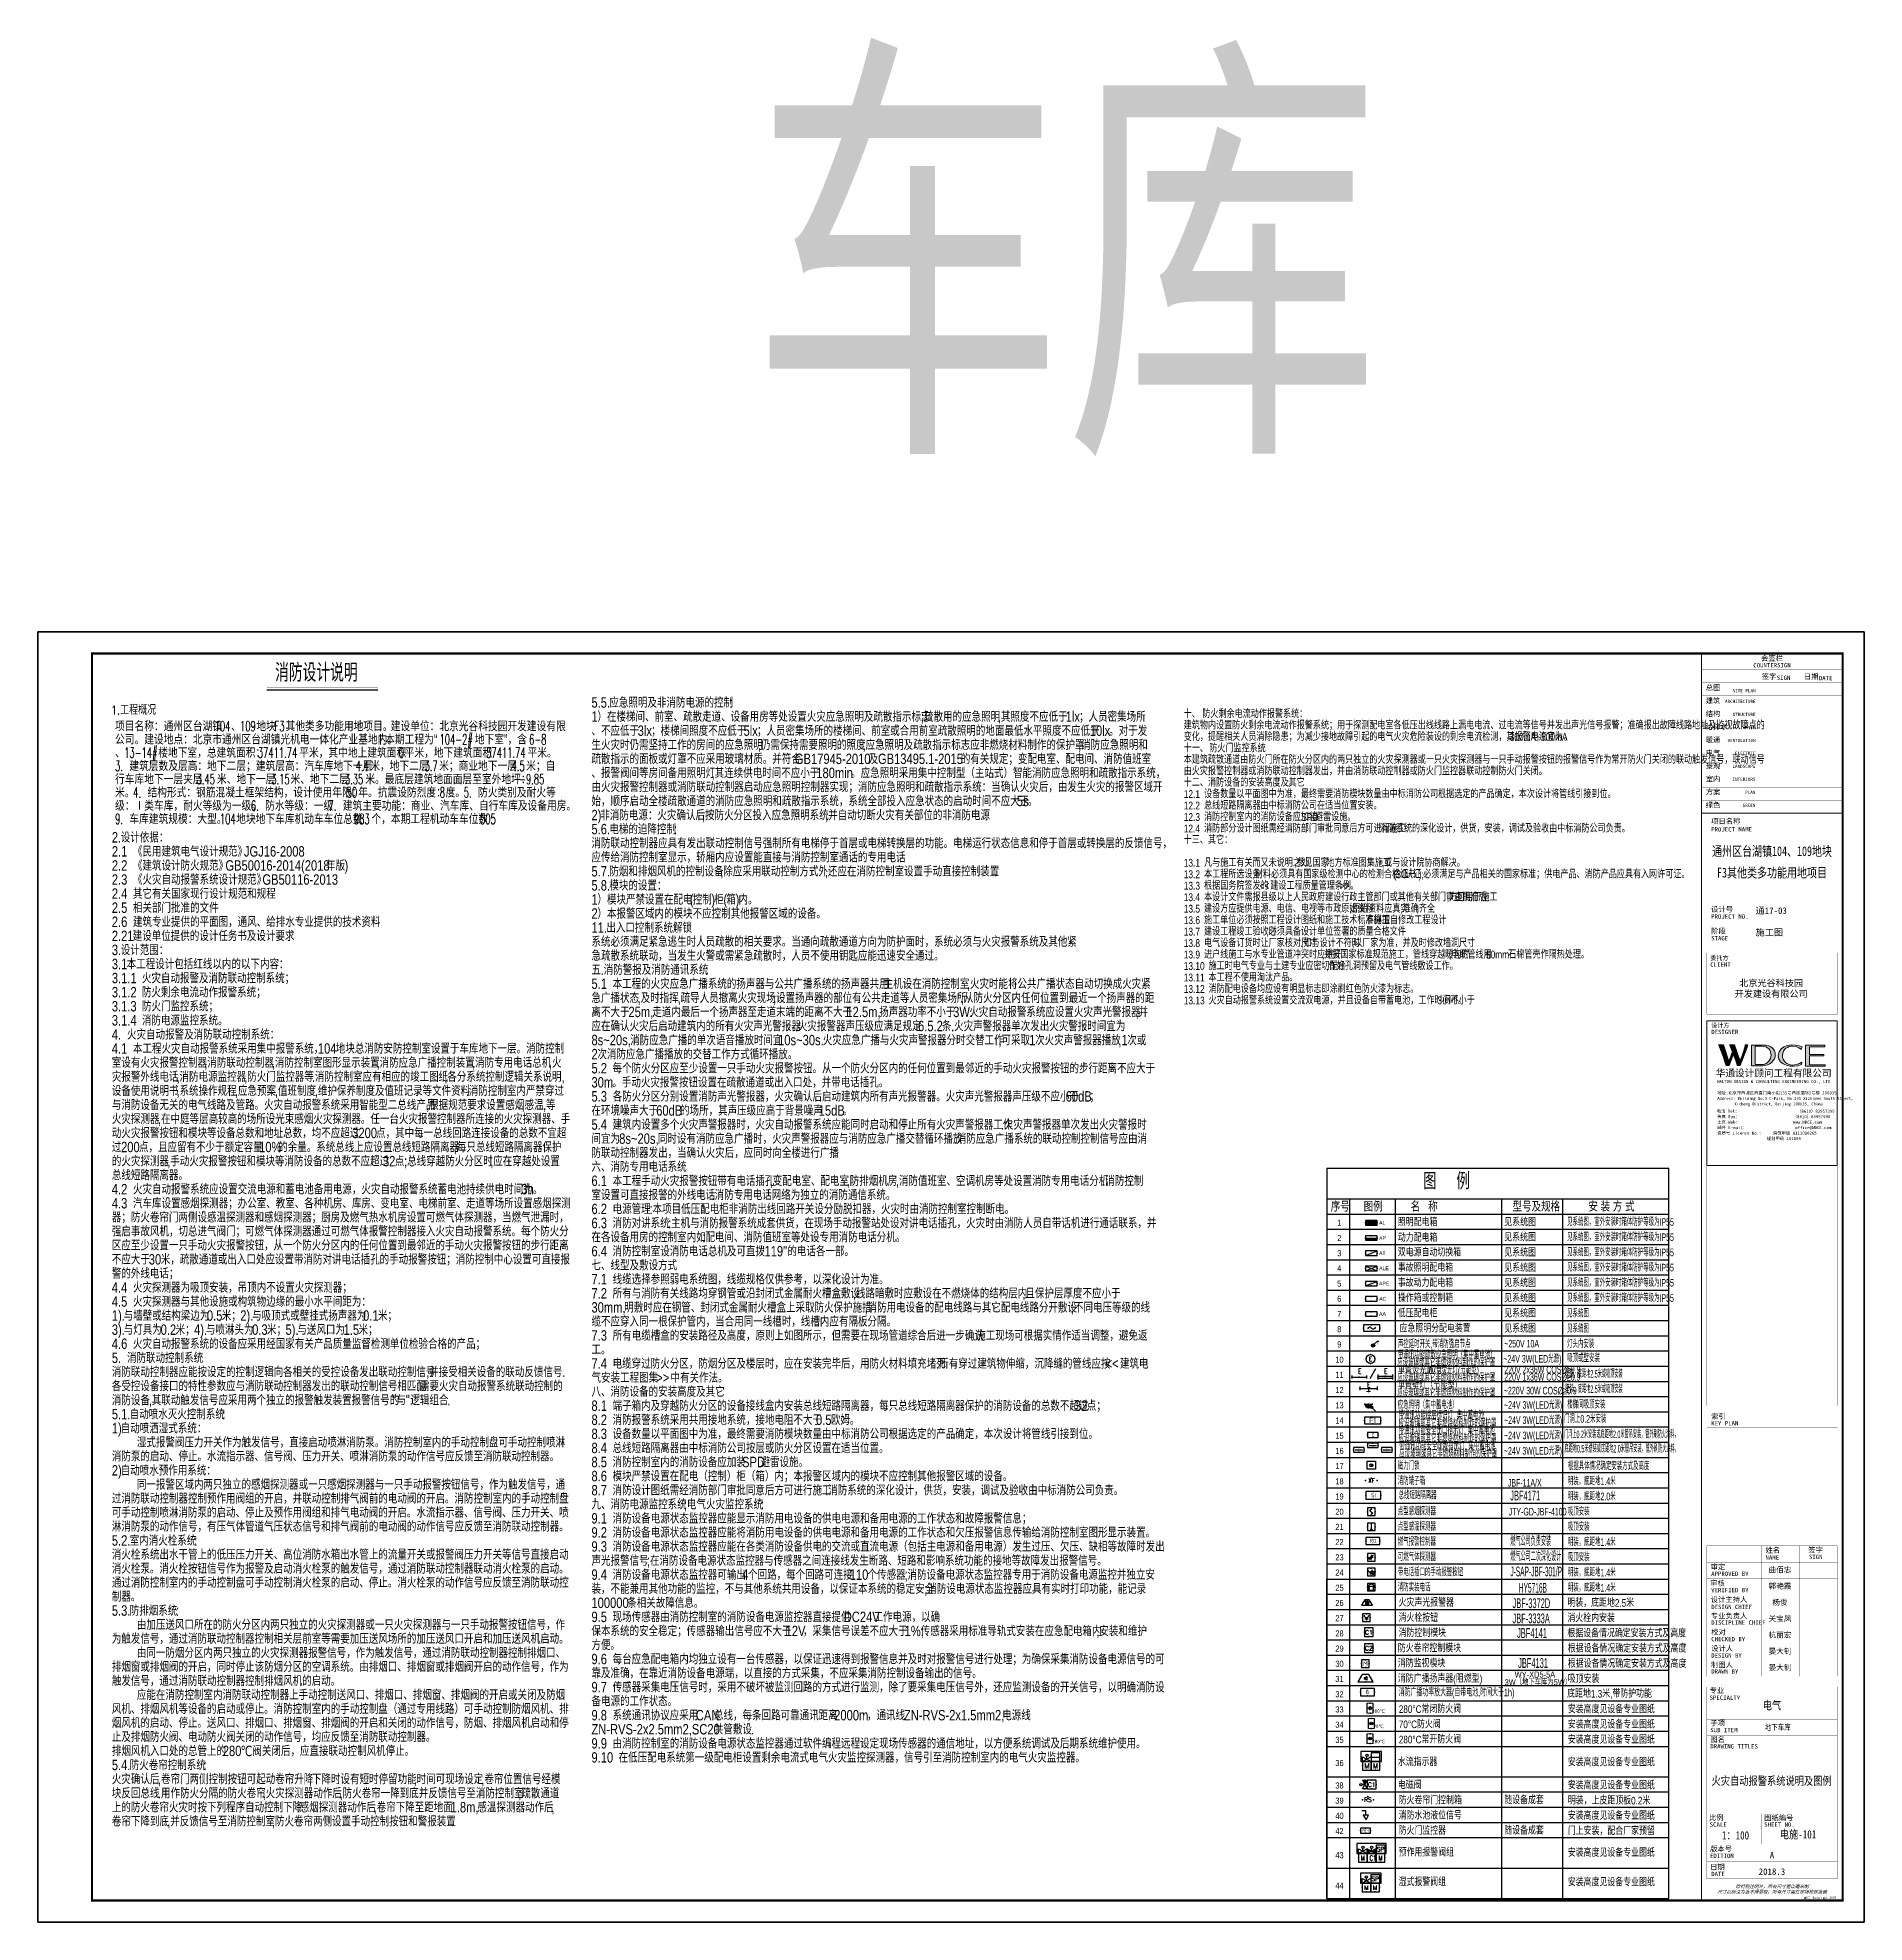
# Model space of a CAD drawing. Extents: x 169898 to 274998, y 61454 to 361069.
# Drawn here: x 190898 to 274998, y 274324 to 361069 of the extents above; entities that cross this region are included whole.
import ezdxf
from ezdxf.enums import TextEntityAlignment as Align

# ---------------------------------------------------------------- set-up
doc = ezdxf.new("R2010")
doc.units = 0
doc.header["$LTSCALE"] = 1000
doc.header["$MEASUREMENT"] = 0
doc.linetypes.add('DASH', pattern=[0.35, 0.25, -0.1])
doc.linetypes.add('DOTE', pattern=[2.42, 2, -0.2, 0.02, -0.2])
doc.layers.get('0').update_dxf_attribs({"linetype": 'CONTINUOUS'})
doc.layers.get('Defpoints').update_dxf_attribs({"linetype": 'CONTINUOUS'})
for name, color, linetype in [('BG-TEXT', 7, 'CONTINUOUS'), ('BG-WIRE', 7, 'CONTINUOUS'), ('DIM-系统', 3, 'CONTINUOUS'), ('EQUIP', 3, 'CONTINUOUS'), ('EQUIP-消防', 3, 'CONTINUOUS'), ('EQUIP-照明', 3, 'CONTINUOUS'), ('EQUIP-箱柜', 3, 'CONTINUOUS'), ('SHEET_TEXT', 7, 'CONTINUOUS'), ('TEL_TEXT', 3, 'CONTINUOUS'), ('TEL_TITLE', 7, 'CONTINUOUS'), ('WIRE', 4, 'CONTINUOUS')]:
    doc.layers.add(name, color=color, linetype=linetype)
doc.styles.add('_HZTXT', font='ROS', dxfattribs={"width": 0.8, "bigfont": 'JD'})
doc.styles.add('_HZXY', font='ROS', dxfattribs={"width": 0.7, "bigfont": 'JD'})
doc.styles.add('_JD', font='ROS', dxfattribs={"width": 0.8, "bigfont": 'JD'})
doc.styles.add('_TCH_LABEL', font='COMPLEX', dxfattribs={"bigfont": 'GBCBIG'})
doc.styles.add('_TEL_DIM', font='SIMPLEX', dxfattribs={"width": 0.8, "height": 3.5, "bigfont": 'JD'})
doc.styles.add('DQ', font='complex.shx', dxfattribs={"width": 0.7, "bigfont": 'HZTXT.shx'})
doc.styles.add('H-图名', font='', dxfattribs={"width": 0.8, "height": 9})
doc.styles.add('hwxh', font='STXIHEI.TTF')
doc.styles.add('JD', font='ROS', dxfattribs={"width": 0.8, "height": 600, "bigfont": 'HZTXT'})
doc.styles.get("Standard").update_dxf_attribs({"font": 'gbenor.shx', "bigfont": 'gbcbig.shx'})
doc.styles.add('华文细黑', font='STXIHEI.TTF', dxfattribs={"height": 10})
doc.styles.add('宋体', font='', dxfattribs={"width": 0.7})
doc.styles.get('H-图名').set_extended_font_data('SimSun')
doc.styles.get('宋体').set_extended_font_data('SimSun')

msp = doc.modelspace()

# ---------------------------------------------------------------- texts
at = {"style": '华文细黑'}
for s, height, p in [('COUNTERSIGN', 200, (270748, 332284)), ('会签栏', 240, (270748, 332624))]:
    msp.add_text(s, height=height, dxfattribs=at).set_placement(p, align=Align.TOP_CENTER)
for s, height, p in [('签字', 240, (270276, 331787)), ('SIGN', 200, (270966, 331712)), ('日期', 240, (272219, 331782)), ('DATE', 200, (272902, 331693)), ('建筑', 240, (267698, 330674)), ('总图', 240, (267698, 331274)), ('结构', 240, (267698, 330074)), ('给排水', 240, (267698, 329474)), ('暖通', 240, (267698, 328874)), ('电气', 240, (267698, 328274)), ('景观', 240, (267698, 327674)), ('室内', 240, (267698, 327074)), ('方案', 240, (267698, 326474)), ('绿色', 240, (267698, 325874)), ('项目名称', 240, (267948, 325124)), ('PROJECT NAME', 200, (267948, 324732)), ('设计号', 240, (267944, 321072)), ('PROJECT NO.', 200, (267948, 320720)), ('阶段', 240, (267948, 320071)), ('STAGE', 200, (267948, 319720)), ('委托方', 200, (267908, 318810)), ('CLIENT', 200, (267908, 318510)), ('设计方', 200, (267948, 315707)), ('DESIGNER', 200, (267948, 315407)), ('索引', 240, (267948, 297738)), ('KEY PLAN', 200, (267948, 297397)), ('姓名', 240, (270448, 291571)), ('签字', 240, (272417, 291581)), ('审定', 240, (267925, 290805)), ('NAME', 200, (270448, 291219)), ('SIGN', 200, (272448, 291244)), ('审核', 240, (267903, 290053)), ('APPROVED BY', 200, (267948, 290468)), ('设计主持人', 240, (267930, 289300)), ('VERIFIED BY', 200, (267948, 289715)), ('DESIGN CHIEF', 200, (267948, 288942)), ('专业负责人', 240, (267931, 288550)), ('DISCIPLINE CHIEF', 200, (267948, 288222)), ('校对', 240, (267948, 287800)), ('CHECKED BY', 200, (267948, 287461)), ('制图人', 240, (267937, 286300)), ('设计人', 240, (267948, 287050)), ('DESIGN BY', 200, (267948, 286707)), ('DRAWN BY', 200, (267948, 285974)), ('SPECIALTY', 200, (267875, 284762)), ('专业', 240, (267875, 285116)), ('SUB ITEM', 200, (267910, 283274)), ('子项', 240, (267910, 283616)), ('图名', 240, (267908, 282864)), ('DRAWING TITLES', 200, (267908, 282524)), ('比例', 240, (267843, 279266)), ('SCALE', 200, (267879, 278924)), ('SHEET NO.', 200, (270388, 278924)), ('图纸编号', 240, (270388, 279256)), ('版本号', 240, (267898, 277826)), ('EDITION', 200, (267892, 277484)), ('日期', 240, (267898, 276992)), ('DATE', 200, (267948, 276650))]:
    msp.add_text(s, height=height, dxfattribs=at).set_placement(p, align=Align.TOP_LEFT)
for s, p in [('ARCHITECTURE', (269993, 330594)), ('SITE PLAN', (269993, 331094)), ('STRUCTURE', (269993, 329994)), ('VENTILATION', (269993, 328794)), ('WATER', (269993, 329394)), ('ELECTRIC', (269984, 328212)), ('LANDSCAPE', (269984, 327612)), ('INTERIORS', (269984, 327012)), ('PLAN', (269984, 326412)), ('GREEN', (269984, 325812))]:
    msp.add_text(s, height=150, dxfattribs=at).set_placement(p, align=Align.TOP_RIGHT)
at = {"color": 4, "style": '华文细黑', "width": 0.75}
for s, p in [('通州区台湖镇104、109地块', (270748, 323402)), ('F3其他类多功能用地项目', (270748, 322414))]:
    msp.add_text(s, height=450, dxfattribs=at).set_placement(p, align=Align.CENTER)
at = {"color": 4, "style": '华文细黑'}
for s, p in [('2018.3', (270745, 276508)), ('A', (270745, 277264))]:
    msp.add_text(s, height=300, dxfattribs=at).set_placement(p, align=Align.CENTER)
at = {"style": '华文细黑', "oblique": 20}
for s, p in [('除特别注明外，所有尺寸是以毫米制', (270748, 275974)), ('尺寸以标注为准不得量取，所有尺寸需在现场校核准确', (270748, 275724))]:
    msp.add_text(s, height=150, dxfattribs=at).set_placement(p, align=Align.MIDDLE_CENTER)
at = {"color": 4, "ltscale": 0.001, "char_height": 300, "width": 5848.95, "style": '华文细黑'}
for s, insert, attachment_point in [('通17-03', (269992, 320875), 4), ('施工图', (269992, 319875), 4), ('北京光谷科技园\\P开发建设有限公司', (270708, 317294), 5)]:
    msp.add_mtext(s, dxfattribs=dict(at, insert=insert, attachment_point=attachment_point))
at = {"style": '_HZTXT', "width": 0.8, "flags": 9}
for p in [(252295, 295361, 331063), (252300, 295361, 331063)]:
    msp.add_attdef('A', p, '传声器', height=0.00302, dxfattribs=at)
at = {"layer": 'BG-TEXT'}
for s, height, style, width, p in [('图    例', 770, 'JD', 0.8, (254690, 308057)), ('序号', 420, '_HZTXT', 0.8, (250432, 307040)), ('图例', 420, '_HZTXT', 0.8, (251949, 307040)), ('名   称', 420, '_HZTXT', 0.8, (254109, 307040)), ('型号及规格', 420, '_HZTXT', 0.8, (258805, 307040)), ('安 装 方 式', 420, '_HZTXT', 0.8, (262295, 307040)), ('1', 280, '_HZTXT', 0.8, (250730, 306383)), ('AL', 175, '_HZTXT', 0.8, (252659, 306437)), ('照明配电箱', 350, '_HZTXT', 0.8, (253521, 306368)), ('见系统图', 350, '_HZTXT', 0.8, (258421, 306368)), ('见系统图，室外安装时箱体防护等级为IP55', 350, '_HZTXT', 0.55, (261314, 306383)), ('2', 280, '_HZTXT', 0.8, (250730, 305683)), ('AP', 175, '_HZTXT', 0.8, (252659, 305737)), ('双电源自动切换箱', 350, '_HZTXT', 0.8, (253521, 304977)), ('动力配电箱', 350, '_HZTXT', 0.8, (253521, 305655)), ('见系统图', 350, '_HZTXT', 0.8, (258421, 305668)), ('见系统图', 350, '_HZTXT', 0.8, (258421, 304968)), ('见系统图，室外安装时箱体防护等级为IP55', 350, '_HZTXT', 0.55, (261314, 305683)), ('见系统图，室外安装时箱体防护等级为IP55', 350, '_HZTXT', 0.55, (261314, 304983)), ('4', 280, '_HZTXT', 0.8, (250730, 304283)), ('3', 280, '_HZTXT', 0.8, (250730, 304983)), ('AT', 175, '_HZTXT', 0.8, (252659, 305037)), ('ALE', 175, '_HZTXT', 0.8, (252659, 304337)), ('事故照明配电箱', 350, '_HZTXT', 0.8, (253521, 304277)), ('见系统图', 350, '_HZTXT', 0.8, (258421, 304268)), ('见系统图，室外安装时箱体防护等级为IP55', 350, '_HZTXT', 0.55, (261314, 304283)), ('5', 280, '_HZTXT', 0.8, (250730, 303583)), ('APE', 175, '_HZTXT', 0.8, (252659, 303637)), ('事故动力配电箱', 350, '_HZTXT', 0.8, (253521, 303577)), ('见系统图', 350, '_HZTXT', 0.8, (258421, 303568)), ('见系统图，室外安装时箱体防护等级为IP55', 350, '_HZTXT', 0.55, (261314, 303583)), ('6', 280, '_HZTXT', 0.8, (250730, 302883)), ('AC', 175, '_HZTXT', 0.8, (252659, 302937)), ('操作箱或控制箱', 350, '_HZTXT', 0.8, (253521, 302877)), ('见系统图', 350, '_HZTXT', 0.8, (258421, 302868)), ('见系统图，室外安装时箱体防护等级为IP55', 350, '_HZTXT', 0.55, (261314, 302883)), ('7', 280, '_HZTXT', 0.8, (250730, 302183)), ('AA', 175, '_HZTXT', 0.8, (252659, 302237)), ('低压配电柜', 350, '_HZTXT', 0.8, (253521, 302177)), ('见系统图', 350, '_HZTXT', 0.8, (258421, 302168)), ('见系统图', 350, '_HZTXT', 0.55, (261314, 302168)), ('8', 280, '_HZTXT', 0.8, (250730, 301483)), ('9', 280, '_HZTXT', 0.8, (250730, 300783)), ('声控延时开关,带消防强启节点', 350, '_HZTXT', 0.55, (253521, 300761)), ('应急照明分配电装置', 350, '_HZTXT', 0.8, (253597, 301478)), ('见系统图', 350, '_HZTXT', 0.8, (258421, 301468)), ('~250V 10A', 350, '_HZTXT', 0.55, (258421, 300783)), ('灯头内安装', 350, '_HZTXT', 0.55, (261314, 300768)), ('见系统图', 350, '_HZTXT', 0.55, (261314, 301468)), ('10', 280, '_HZTXT', 0.8, (250644, 300083)), ('应设玻璃或其它非燃烧材料制作的保护罩', 350, '_HZTXT', 0.55, (253496, 299911)), ('带通讯功能疏散应急照明（集中蓄电池）', 350, '_HZTXT', 0.55, (253523, 300273)), (' ~24V 3W(LED光源)', 350, '_HZTXT', 0.55, (258289, 300083)), ('吸顶或壁安装', 350, '_HZTXT', 0.55, (261322, 300113)), ('11', 280, '_HZTXT', 0.8, (250644, 299383)), ('应设玻璃或其它非燃烧材料制作的保护罩', 350, '_HZTXT', 0.55, (253496, 299211)), ('单管荧光灯', 315, '_HZTXT', 0.8, (253521, 299580)), ('双管荧光灯(节能型)', 350, '_HZTXT', 0.55, (255039, 299569)), ('220V 2x36W COS%%C≥0.9', 350, '_HZTXT', 0.55, (258425, 299591)), ('220V 1x36W COS%%C≥0.9', 350, '_HZTXT', 0.55, (258425, 299253)), ('壁装，底距地2.5米或吸顶安装', 350, '_HZTXT', 0.42, (261236, 299392)), ('12', 280, '_HZTXT', 0.8, (250644, 298683)), ('应设玻璃或其它非燃烧材料制作的保护罩', 350, '_HZTXT', 0.55, (253496, 298511)), ('单管壁灯（节能型）', 315, '_HZTXT', 0.8, (253521, 298887)), (' ~220V 30W COS%%C≥0.9', 350, '_HZTXT', 0.55, (258314, 298621)), ('壁装，底距地2.5米或吸顶安装', 350, '_HZTXT', 0.42, (261236, 298692)), ('13', 280, '_HZTXT', 0.8, (250644, 297983)), ('14', 280, '_HZTXT', 0.8, (250644, 297283)), ('应急照明（集中蓄电池）', 350, '_HZTXT', 0.55, (253521, 297961)), ('带通讯功能楼层标识灯  集中蓄电池', 350, '_HZTXT', 0.55, (253554, 297487)), ('~24V 3W(LED光源)', 350, '_HZTXT', 0.55, (258411, 297961)), ('~24V 3W(LED光源)', 350, '_HZTXT', 0.55, (258411, 297261)), ('门洞上0.2米安装', 350, '_HZTXT', 0.55, (261172, 297319)), ('楼梯间吸顶安装', 350, '_HZTXT', 0.55, (261325, 297977)), ('15', 280, '_HZTXT', 0.8, (250644, 296583)), ('应设玻璃或其它非燃烧材料制作的保护罩', 350, '_HZTXT', 0.55, (253551, 297122)), ('应设玻璃或其它非燃烧材料制作的保护罩', 350, '_HZTXT', 0.55, (253551, 296422)), ('带通讯功能安全出口指示灯  集中蓄电池', 350, '_HZTXT', 0.55, (253554, 296787)), ('~24V 3W(LED光源)', 350, '_HZTXT', 0.55, (258411, 296561)), ('门洞上0.2米安装或底距地2.0米管吊安装，管外刷防火涂料，', 350, '_HZTXT', 0.42, (261172, 296608)), ('16', 280, '_HZTXT', 0.8, (250644, 295883)), ('应设玻璃或其它非燃烧材料制作的保护罩', 350, '_HZTXT', 0.55, (253584, 295713)), ('带通讯功能安全疏散指示灯  集中蓄电池', 350, '_HZTXT', 0.55, (253586, 296075)), ('~24V 3W(LED光源)', 350, '_HZTXT', 0.55, (258405, 295851)), ('底距地0.5米壁装或底距地2.0米管吊安装，管外刷防火涂料，', 350, '_HZTXT', 0.42, (261192, 295948)), ('17', 280, '_HZTXT', 0.8, (250644, 295183)), ('磁力门锁', 350, '_HZTXT', 0.55, (253521, 295161)), ('根据具体情况确定安装方式及高度', 350, '_HZTXT', 0.55, (261348, 295148)), ('18', 280, '_HZTXT', 0.8, (250644, 294483)), ('消防端子箱', 350, '_HZTXT', 0.55, (253521, 294461)), ('总线短路隔离器', 350, '_HZTXT', 0.55, (253551, 293800)), (' JBF-11A/X', 350, '_HZTXT', 0.55, (258499, 294377)), ('JBF4171', 450, '_HZTXT', 0.5, (258697, 293741)), ('明装，底距地1.4米', 350, '_HZTXT', 0.55, (261348, 294448)), ('明装，底距地2.0米', 350, '_HZTXT', 0.55, (261348, 293748)), ('20', 280, '_HZTXT', 0.8, (250644, 293083)), ('19', 280, '_HZTXT', 0.8, (250644, 293783)), ('点型感烟探测器  ', 350, '_HZTXT', 0.55, (253521, 293061)), ('JTY-GD-JBF-4100', 350, '_HZTXT', 0.55, (258623, 293051)), ('吸顶安装', 350, '_HZTXT', 0.55, (261348, 293048)), ('21', 280, '_HZTXT', 0.8, (250644, 292383)), ('点型感温探测器', 350, '_HZTXT', 0.55, (253521, 292361)), ('吸顶安装', 350, '_HZTXT', 0.55, (261348, 292348)), ('22', 280, '_HZTXT', 0.8, (250644, 291683)), ('燃气报警控制器', 350, '_HZTXT', 0.55, (253521, 291661)), ('燃气公司负责安装', 450, '_HZTXT', 0.4, (258703, 291647)), ('明装，底距地1.4米', 350, '_HZTXT', 0.55, (261348, 291648)), ('23', 280, '_HZTXT', 0.8, (250644, 290983)), ('带电话插口的手动报警按钮', 350, '_HZTXT', 0.55, (253521, 290261)), ('可燃气体探测器', 350, '_HZTXT', 0.55, (253521, 290961)), ('J-SAP-JBF-301/P', 450, '_HZTXT', 0.4, (258703, 290247)), ('燃气公司二次深化设计', 450, '_HZTXT', 0.4, (258703, 290947)), ('吸顶安装', 350, '_HZTXT', 0.55, (261348, 290948)), ('明装，底距地1.4米', 350, '_HZTXT', 0.55, (261348, 290248)), ('24', 280, '_HZTXT', 0.8, (250644, 290283)), ('25', 280, '_HZTXT', 0.8, (250644, 289583)), ('消防实装电话', 350, '_HZTXT', 0.55, (253521, 289561)), ('明装，底距地1.4米', 350, '_HZTXT', 0.55, (261348, 289548)), ('26', 280, '_HZTXT', 0.8, (250644, 288883)), ('火灾声光报警器', 350, '_HZTXT', 0.8, (253555, 288861)), ('JBF-3372D', 450, '_HZTXT', 0.5, (258801, 288786)), ('明装，底距地2.5米', 350, '_HZTXT', 0.8, (261329, 288848)), ('27', 280, '_HZTXT', 0.8, (250644, 288183)), ('消火栓按钮', 350, '_HZTXT', 0.8, (253555, 288161)), ('JBF-3333A', 450, '_HZTXT', 0.5, (258800, 288087)), ('消火栓内安装', 350, '_HZTXT', 0.8, (261329, 288148)), ('28', 280, '_HZTXT', 0.8, (250644, 287483)), ('防火卷帘控制模块', 350, '_HZTXT', 0.8, (253521, 286761)), ('消防控制模块', 350, '_HZTXT', 0.8, (253555, 287461)), ('JBF4141', 450, '_HZTXT', 0.5, (259012, 287413)), ('根据设备情况确定安装方式及高度', 350, '_HZTXT', 0.8, (261329, 287448)), ('根据设备情况确定安装方式及高度', 350, '_HZTXT', 0.8, (261348, 286748)), ('30', 280, '_HZTXT', 0.8, (250644, 286083)), ('29', 280, '_HZTXT', 0.8, (250644, 286783)), ('消防监视模块', 350, '_HZTXT', 0.8, (253521, 286061)), ('JBF4131', 450, '_HZTXT', 0.5, (259060, 286034)), ('根据设备情况确定安装方式及高度', 350, '_HZTXT', 0.8, (261348, 286048)), ('31', 280, '_HZTXT', 0.8, (250644, 285383)), ('消防广播扬声器(阻燃型)', 350, '_HZTXT', 0.8, (253521, 285361)), ('3W（地下车库为5W）', 280, '_HZTXT', 0.8, (258437, 285234)), ('WY-XD5-5A', 280, '_HZTXT', 0.8, (258901, 285588)), ('吸顶安装', 350, '_HZTXT', 0.8, (261348, 285348)), ('32', 280, '_HZTXT', 0.8, (250644, 284683)), ('消防广播功率放大器(自带电池,时间大于1h)', 350, '_HZTXT', 0.6, (253557, 284728)), ('底距地1.3米,带防护功能', 350, '_HZTXT', 0.8, (261318, 284668)), ('33', 280, '_HZTXT', 0.8, (250644, 283983)), ('280%%DC常闭防火阀', 350, '_HZTXT', 0.8, (253566, 283961)), ('安装高度见设备专业图纸', 350, '_HZTXT', 0.8, (261348, 283948)), ('34', 280, '_HZTXT', 0.8, (250644, 283283)), ('35', 280, '_HZTXT', 0.8, (250644, 282583)), ('70%%DC防火阀', 350, '_HZTXT', 0.8, (253566, 283261)), ('280%%DC常开防火阀', 350, '_HZTXT', 0.8, (253566, 282561)), ('安装高度见设备专业图纸', 350, '_HZTXT', 0.8, (261348, 283248)), ('安装高度见设备专业图纸', 350, '_HZTXT', 0.8, (261348, 282548)), ('36', 280, '_HZTXT', 0.8, (250644, 281517)), ('水流指示器', 350, '_HZTXT', 0.8, (253521, 281525)), ('安装高度见设备专业图纸', 350, '_HZTXT', 0.8, (261348, 281511)), ('38', 280, '_HZTXT', 0.8, (250644, 280483)), ('电磁阀', 350, '_HZTXT', 0.8, (253521, 280461)), ('安装高度见设备专业图纸', 350, '_HZTXT', 0.8, (261348, 280448)), ('40', 280, '_HZTXT', 0.8, (250644, 279083)), ('39', 280, '_HZTXT', 0.8, (250644, 279783)), ('消防水池液位信号', 350, '_HZTXT', 0.8, (253557, 279061)), ('防火卷帘门控制箱', 350, '_HZTXT', 0.8, (253557, 279761)), ('随设备成套', 350, '_HZTXT', 0.8, (258421, 279768)), ('安装高度见设备专业图纸', 350, '_HZTXT', 0.8, (261348, 279048)), ('明装，上皮距顶板0.2米', 350, '_HZTXT', 0.8, (261348, 279748)), ('42', 280, '_HZTXT', 0.8, (250644, 278383)), ('防火门监控器', 350, '_HZTXT', 0.8, (253557, 278361)), ('随设备成套', 350, '_HZTXT', 0.8, (258421, 278368)), ('门上安装，配合厂家预留', 350, '_HZTXT', 0.8, (261348, 278348)), ('预作用报警阀组', 350, '_HZTXT', 0.8, (253557, 277359)), ('安装高度见设备专业图纸', 350, '_HZTXT', 0.8, (261348, 277345)), ('43', 280, '_HZTXT', 0.8, (250644, 277274)), ('44', 280, '_HZTXT', 0.8, (250644, 275874)), ('湿式报警阀组', 350, '_HZTXT', 0.8, (253557, 276001)), ('安装高度见设备专业图纸', 350, '_HZTXT', 0.8, (261348, 275988))]:
    msp.add_text(s, height=height, dxfattribs=dict(at, style=style, width=width)).set_placement(p)
at = {"layer": 'DIM-系统', "style": '_TEL_DIM', "width": 0.8}
msp.add_text('1.工程概况 ', height=400, dxfattribs=at).set_placement((194279, 329914))
at = {"layer": 'SHEET_TEXT', "style": '华文细黑'}
for tag, p in [('曲佰忠', (271116, 290678)), ('郭艳霞', (271116, 289928)), ('杨俊', (271116, 289178)), ('关宝凤', (271116, 288428)), ('杭丽宏', (271116, 287678)), ('晏大钊', (271116, 286928)), ('晏大钊', (271116, 286178))]:
    msp.add_attdef(tag, text='', height=250, dxfattribs=at).set_placement(p, align=Align.TOP_CENTER)
at = {"layer": 'TEL_TEXT'}
for s, height, style, width, p in [('车库', 15189.9, '宋体', 0.7, (223711, 343562)), ('消防设计说明', 833.3, '_HZXY', 0.8, (201830, 331429)), ('5.5.', 480, '_JD', 0.8, (216395, 330229)), ('应急照明及非消防电源的控制', 476.28, '_JD', 0.8, (217218, 330229)), (':', 480, '_JD', 0.8, (222751, 330229)), ('项目名称：通州区台湖镇', 466.36, '_TEL_DIM', 0.8, (194461, 329146)), ('地块', 466.4, '_TEL_DIM', 0.8, (200967, 329146)), ('其他类多功能用地项目。', 466.36, '_TEL_DIM', 0.8, (202311, 329146)), ('建设单位：北京光谷科技园开发建设有限', 466.36, '_TEL_DIM', 0.8, (207151, 329146)), ('1', 480, '_JD', 0.8, (216395, 329581)), ('）在楼梯间、前室、疏散走道、设备用房等处设置火灾应急照明及疏散指示标志', 476.28, '_JD', 0.8, (216669, 329581)), (';', 480, '_JD', 0.8, (231568, 329581)), ('疏散用的应急照明', 476.3, '_JD', 0.8, (231705, 329581)), (',', 480, '_JD', 0.8, (235110, 329581)), ('其照度不应低于', 476.3, '_JD', 0.8, (235247, 329581)), ('1lx', 480, '_JD', 0.8, (238227, 329581)), ('；人员密集场所', 476.3, '_JD', 0.8, (238844, 329581)), ('建筑物内设置防火剩余电流动作报警系统；用于探测配电室各低压出线线路上漏电电流、过电流等信号并发出声光信号报警；准确报出故障线路地址及监视故障点的', 357.21, '_JD', 0.8, (243664, 329236)), ('十、', 357.2, '_JD', 0.8, (243664, 329761)), ('防火剩余电流动作报警系统：', 357.21, '_JD', 0.8, (244519, 329761)), ('公司。建设地点：北京市通州区台湖镇光机电一体化产业基地内。', 466.36, '_TEL_DIM', 0.8, (194461, 328536)), ('104', 470, '_TEL_DIM', 0.6, (199046, 329146)), ('、', 466, '_TEL_DIM', 0.8, (199798, 329146)), ('109', 470, '_TEL_DIM', 0.6, (200215, 329146)), ('F3', 470, '_TEL_DIM', 0.6, (201801, 329146)), ('1.', 470, '_TEL_DIM', 0.6, (206549, 328536)), ('本期工程为“', 466.4, '_TEL_DIM', 0.8, (206898, 328536)), ('104-2#', 470, '_TEL_DIM', 0.6, (209399, 328536)), ('地下室”，含', 466.4, '_TEL_DIM', 0.8, (211024, 328536)), ('6-8', 470, '_TEL_DIM', 0.6, (213524, 328536)), ('、不应低于', 476.3, '_JD', 0.8, (216395, 328933)), ('生火灾时仍需坚持工作的房间的应急照明', 476.28, '_JD', 0.8, (216395, 328285)), ('3lx', 480, '_JD', 0.8, (218523, 328933)), ('；楼梯间照度不应低于', 476.3, '_JD', 0.8, (219140, 328933)), ('5lx', 480, '_JD', 0.8, (223397, 328933)), ('；人员密集场所的楼梯间、前室或合用前室疏散照明的地面最低水平照度不应低于', 476.28, '_JD', 0.8, (224014, 328933)), ('仍需保持需要照明的照度', 476.28, '_JD', 0.8, (224194, 328285)), ('应急照明及疏散指示标志应非燃烧材料制作的保护罩', 476.28, '_JD', 0.8, (229014, 328285)), ('消防应急照明和', 476.3, '_JD', 0.8, (238941, 328285)), ('10lx', 480, '_JD', 0.8, (239338, 328933)), ('。对于发', 476.3, '_JD', 0.8, (240230, 328933)), ('变化，提醒相关人员消除隐患；为减少接地故障引起的电气火灾危险装设的剩余电流检测，其报警电流宜为', 357.21, '_JD', 0.8, (243664, 328708)), ('300mA~500mA', 360, '_JD', 0.8, (258669, 328708)), ('。', 357, '_JD', 0.8, (261158, 328708)), ('、', 466, '_TEL_DIM', 0.8, (194461, 327926)), ('13-14#', 470, '_TEL_DIM', 0.6, (194878, 327926)), ('楼地下室，总建筑面积：', 466.36, '_TEL_DIM', 0.8, (196449, 327926)), ('37411.74', 470, '_TEL_DIM', 0.6, (201034, 327926)), ('平米，其中地上建筑面积', 466.36, '_TEL_DIM', 0.8, (202941, 327926)), ('0', 470, '_TEL_DIM', 0.6, (207526, 327926)), ('平米，地下建筑面积', 466.4, '_TEL_DIM', 0.8, (207794, 327926)), ('37411.74', 470, '_TEL_DIM', 0.6, (211546, 327926)), ('平米。', 466.4, '_TEL_DIM', 0.8, (213453, 327926)), ('疏散指示的面板或灯罩不应采用玻璃材质。并符合', 476.28, '_JD', 0.8, (216395, 327637)), (',', 480, '_JD', 0.8, (224057, 328285)), ('GB17945-2010', 480, '_JD', 0.8, (225760, 327637)), (';', 480, '_JD', 0.8, (228877, 328285)), ('及', 476, '_JD', 0.8, (229161, 327637)), ('GB13495.1-2015', 480, '_JD', 0.8, (229586, 327637)), ('的有关规定；变配电室、配电间、消防值班室', 476.28, '_JD', 0.8, (233399, 327637)), (',', 480, '_JD', 0.8, (238804, 328285)), ('本建筑疏散通道由防火门所在防火分区内的两只独立的火灾探测器或一只火灾探测器与一只手动报警按钮的报警信号作为常开防火门关闭的联动触发信号，联动信号', 357.21, '_JD', 0.8, (243664, 327654)), ('十一、', 357.2, '_JD', 0.8, (243664, 328180)), ('防火门监控系统', 357.2, '_JD', 0.8, (244838, 328180)), (':', 360, '_JD', 0.8, (247073, 328180)), ('行车库地下一层夹层', 466.4, '_TEL_DIM', 0.8, (194461, 326706)), ('3.', 470, '_TEL_DIM', 0.6, (194461, 327316)), ('建筑层数及层高：地下二层；建筑层高：汽车库地下一层', 466.36, '_TEL_DIM', 0.8, (195119, 327316)), ('3.45', 470, '_TEL_DIM', 0.6, (198213, 326706)), ('米、地下一层', 466.4, '_TEL_DIM', 0.8, (199153, 326706)), ('3.15', 470, '_TEL_DIM', 0.6, (201653, 326706)), ('米、地下二层', 466.4, '_TEL_DIM', 0.8, (202540, 326706)), ('3.35', 470, '_TEL_DIM', 0.6, (205041, 326706)), ('4.4', 470, '_TEL_DIM', 0.6, (205540, 327316)), ('米。最底层建筑地面面层至室外地坪：', 466.36, '_TEL_DIM', 0.8, (205981, 326706)), ('米，地下二层', 466.4, '_TEL_DIM', 0.8, (206211, 327316)), ('3.7', 470, '_TEL_DIM', 0.6, (208712, 327316)), ('米；商业地下一层', 466.4, '_TEL_DIM', 0.8, (209383, 327316)), ('4.5', 470, '_TEL_DIM', 0.6, (212718, 327316)), ('-9.85', 470, '_TEL_DIM', 0.6, (213066, 326706)), ('米；自', 466.4, '_TEL_DIM', 0.8, (213389, 327316)), ('、报警阀间等房间备用照明灯', 476.28, '_JD', 0.8, (216395, 326989)), (',', 480, '_JD', 0.8, (221929, 326989)), ('其连续供电时间不应小于', 476.28, '_JD', 0.8, (222066, 326989)), ('180min', 480, '_JD', 0.8, (226748, 326989)), ('。应急照明采用集中控制型（主站式）智能消防应急照明和疏散指示系统，', 476.28, '_JD', 0.8, (228353, 326989)), ('由火灾报警控制器或消防联动控制器发出，并由消防联动控制器或防火门监控器联动控制防火门关闭。', 357.21, '_JD', 0.8, (243664, 327129)), ('米。', 466.4, '_TEL_DIM', 0.8, (194461, 326096)), ('4.', 470, '_TEL_DIM', 0.6, (195295, 326096)), ('结构形式：钢筋混凝土框架结构，设计使用年限：', 466.36, '_TEL_DIM', 0.8, (195953, 326096)), ('50', 470, '_TEL_DIM', 0.6, (205123, 326096)), ('年。抗震设防烈度：', 466.4, '_TEL_DIM', 0.8, (205660, 326096)), ('8', 470, '_TEL_DIM', 0.6, (209411, 326096)), ('度。', 466.4, '_TEL_DIM', 0.8, (209680, 326096)), ('5.', 470, '_TEL_DIM', 0.6, (210513, 326096)), ('防火类别及耐火等', 466.4, '_TEL_DIM', 0.8, (211171, 326096)), ('始，顺序启动全楼疏散通道的消防应急照明和疏散指示系统，系统全部投入应急状态的启动时间不应大于', 476.28, '_JD', 0.8, (216395, 325697)), ('由火灾报警控制器或消防联动控制器启动应急照明控制器实现；消防应急照明和疏散指示系统：当确认火灾后，由发生火灾的报警区域开', 476.28, '_JD', 0.8, (216395, 326345)), ('5s', 480, '_JD', 0.8, (235978, 325697)), ('十二、消防设备的安装高度及其它', 357.21, '_JD', 0.8, (243664, 326601)), ('12.1', 360, '_JD', 0.8, (243664, 326073)), ('设备数量以平面图中为准，最终需要消防模块数量由中标消防公司根据选定的产品确定，本次设计将管线引接到位。', 357.21, '_JD', 0.8, (244600, 326073)), (':', 360, '_JD', 0.8, (248453, 326601)), ('级：Ⅰ类车库，耐火等级为一级。', 466.36, '_TEL_DIM', 0.8, (194461, 325486)), ('9.', 470, '_TEL_DIM', 0.6, (194461, 324876)), ('车库建筑规模：大型。', 466.4, '_TEL_DIM', 0.8, (195119, 324876)), ('104', 470, '_TEL_DIM', 0.6, (199287, 324876)), ('地块地下车库机动车车位总数', 466.36, '_TEL_DIM', 0.8, (200039, 324876)), ('6.', 470, '_TEL_DIM', 0.6, (200713, 325486)), ('防水等级：一级', 466.4, '_TEL_DIM', 0.8, (201371, 325486)), ('7.', 470, '_TEL_DIM', 0.6, (204289, 325486)), ('建筑主要功能：商业、汽车库、自行车库及设备用房。', 466.36, '_TEL_DIM', 0.8, (204947, 325486)), ('983', 470, '_TEL_DIM', 0.6, (205458, 324876)), ('个，本期工程机动车车位数', 466.36, '_TEL_DIM', 0.8, (206264, 324876)), ('505', 470, '_TEL_DIM', 0.6, (211265, 324876)), ('2)', 480, '_JD', 0.8, (216395, 325049)), ('非消防电源：火灾确认后', 476.28, '_JD', 0.8, (216803, 325049)), ('按防火分区投入应急照明系统', 476.28, '_JD', 0.8, (221623, 325049)), ('并自动切断火灾有关部位的非消防电源', 476.28, '_JD', 0.8, (227294, 325049)), ('。', 476, '_JD', 0.8, (236486, 325697)), ('12.2', 360, '_JD', 0.8, (243664, 325545)), ('12.3', 360, '_JD', 0.8, (243664, 325017)), ('消防控制室内的消防设备应加装', 357.21, '_JD', 0.8, (244600, 325017)), ('总线短路隔离器由中标消防公司在适当位置安装。', 357.21, '_JD', 0.8, (244600, 325545)), ('SPD', 360, '_JD', 0.8, (249070, 325017)), ('避雷设施。', 357.2, '_JD', 0.8, (249708, 325017)), ('2.', 480, '_JD', 0.8, (194312, 324025)), ('设计依据：', 476.3, '_JD', 0.8, (194723, 324025)), ('5.6.', 480, '_JD', 0.8, (216395, 324401)), ('电梯的迫降控制', 476.3, '_JD', 0.8, (217218, 324401)), (':', 480, '_JD', 0.8, (220197, 324401)), (',', 480, '_JD', 0.8, (221486, 325049)), (',', 480, '_JD', 0.8, (227157, 325049)), ('.', 480, '_JD', 0.8, (234530, 325049)), ('12.4', 360, '_JD', 0.8, (243664, 324489)), ('消防部分设计图纸需经消防部门审批同意后方可进行施工', 357.21, '_JD', 0.8, (244600, 324489)), ('.', 360, '_JD', 0.8, (252582, 324489)), ('消防系统的深化设计，供货，安装，调试及验收由中标消防公司负责。', 357.21, '_JD', 0.8, (252685, 324489)), ('2.1', 480, '_JD', 0.8, (194312, 323377)), ('《民用建筑电气设计规范》', 476.28, '_JD', 0.8, (195285, 323377)), ('JGJ16-2008', 480, '_JD', 0.8, (200394, 323377)), ('应传给消防控制室显示，轿厢内应设置能直接与消防控制室通话的专用电话', 476.28, '_JD', 0.8, (216395, 323109)), ('消防联动控制器应具有发出联动控制信号强制所有电梯停于首层或电梯转换层的功能。电梯运行状态信息和停于首层或转换层的反馈信号，', 476.28, '_JD', 0.8, (216395, 323757)), ('十三、其它：', 357.2, '_JD', 0.8, (243664, 323964)), ('2.2', 480, '_JD', 0.8, (194312, 322729)), ('《建筑设计防火规范》', 476.3, '_JD', 0.8, (195285, 322729)), ('GB50016-2014(2018', 480, '_JD', 0.8, (199542, 322729)), ('年版', 476.3, '_JD', 0.8, (204175, 322729)), (')', 480, '_JD', 0.8, (205026, 322729)), ('5.7.', 480, '_JD', 0.8, (216395, 322461)), ('防烟和排烟风机的控制设备', 476.28, '_JD', 0.8, (217218, 322461)), ('除应采用联动控制方式外', 476.28, '_JD', 0.8, (222463, 322461)), ('还应在消防控制室设置手动直接控制装置', 476.28, '_JD', 0.8, (227282, 322461)), ('.', 480, '_JD', 0.8, (230442, 323109)), ('13.1', 360, '_JD', 0.8, (243664, 322911)), ('13.2', 360, '_JD', 0.8, (243664, 322383)), ('凡与施工有关而又未说明之处', 357.21, '_JD', 0.8, (244600, 322911)), ('本工程所选设备', 357.2, '_JD', 0.8, (244600, 322383)), ('材料必须具有国家级检测中心的检测合格证书', 357.21, '_JD', 0.8, (246938, 322383)), (',', 360, '_JD', 0.8, (248751, 322911)), ('参见国家', 357.2, '_JD', 0.8, (248853, 322911)), (',', 360, '_JD', 0.8, (250130, 322911)), ('地方标准图集施工', 357.2, '_JD', 0.8, (250233, 322911)), (',', 360, '_JD', 0.8, (252787, 322911)), ('或与设计院协商解决。', 357.2, '_JD', 0.8, (252890, 322911)), ('(3C', 360, '_JD', 0.8, (253323, 322383)), ('认证', 357.2, '_JD', 0.8, (253846, 322383)), (');', 360, '_JD', 0.8, (254484, 322383)), ('必须满足与产品相关的国家标准；供电产品、消防产品应具有入网许可证。', 357.21, '_JD', 0.8, (254688, 322383)), ('2.3', 480, '_JD', 0.8, (194312, 322081)), ('2.4', 480, '_JD', 0.8, (194312, 321433)), ('其它有关国家现行设计规范和规程', 476.28, '_JD', 0.8, (195285, 321433)), ('《火灾自动报警系统设计规范》', 476.28, '_JD', 0.8, (195285, 322081)), ('GB50116-2013', 480, '_JD', 0.8, (201245, 322081)), ('5.8.', 480, '_JD', 0.8, (216395, 321813)), ('模块的设置：', 476.3, '_JD', 0.8, (217218, 321813)), (',', 480, '_JD', 0.8, (222326, 322461)), (',', 480, '_JD', 0.8, (227145, 322461)), ('.', 480, '_JD', 0.8, (234945, 322461)), ('13.3', 360, '_JD', 0.8, (243664, 321855)), ('根据国务院签发的', 357.2, '_JD', 0.8, (244600, 321855)), (',', 360, '_JD', 0.8, (246835, 322383)), ('<<', 360, '_JD', 0.8, (247154, 321855)), ('建设工程质量管理条例', 357.2, '_JD', 0.8, (247648, 321855)), ('>>', 360, '_JD', 0.8, (250841, 321855)), ('。', 357, '_JD', 0.8, (251334, 321855)), ('2.5', 480, '_JD', 0.8, (194312, 320785)), ('相关部门批准的文件', 476.3, '_JD', 0.8, (195285, 320785)), ('2', 480, '_JD', 0.8, (216395, 320517)), ('1', 480, '_JD', 0.8, (216395, 321165)), ('）模块严禁设置在配电', 476.3, '_JD', 0.8, (216669, 321165)), ('）本报警区域内的模块不应控制其他报警区域的设备。', 476.28, '_JD', 0.8, (216669, 320517)), ('(', 480, '_JD', 0.8, (220926, 321165)), ('控制', 476.3, '_JD', 0.8, (221060, 321165)), (')', 480, '_JD', 0.8, (221912, 321165)), ('柜', 476, '_JD', 0.8, (222046, 321165)), ('(', 480, '_JD', 0.8, (222472, 321165)), ('箱', 476, '_JD', 0.8, (222606, 321165)), (')', 480, '_JD', 0.8, (223032, 321165)), ('内。', 476.3, '_JD', 0.8, (223166, 321165)), ('13.4', 360, '_JD', 0.8, (243664, 321327)), ('13.5', 360, '_JD', 0.8, (243664, 320799)), ('本设计文件需报县级以上人民政府建设行政主管部门或其他有关部门审查批准后', 357.21, '_JD', 0.8, (244600, 321327)), ('建设方应提供电源、电信、电视等市政原始资料', 357.21, '_JD', 0.8, (244600, 320799)), ('原始资料应真实', 357.2, '_JD', 0.8, (251408, 320799)), ('准确', 357.2, '_JD', 0.8, (253745, 320799)), ('齐全', 357.2, '_JD', 0.8, (254487, 320799)), (',', 360, '_JD', 0.8, (255774, 321327)), ('方可用于施工', 357.2, '_JD', 0.8, (255877, 321327)), ('2.6', 480, '_JD', 0.8, (194312, 320137)), ('建筑专业提供的平面图，通风、给排水专业提供的技术资料', 476.28, '_JD', 0.8, (195285, 320137)), ('11.', 480, '_JD', 0.8, (216395, 319869)), ('出入口控制系统解锁', 476.3, '_JD', 0.8, (217081, 319869)), ('13.6', 360, '_JD', 0.8, (243664, 320271)), ('13.7', 360, '_JD', 0.8, (243664, 319743)), ('施工单位必须按照工程设计图纸和施工技术标准施工', 357.21, '_JD', 0.8, (244600, 320271)), ('建设工程竣工验收时', 357.2, '_JD', 0.8, (244600, 319743)), ('必须具备设计单位签署的质量合格文件', 357.21, '_JD', 0.8, (247576, 319743)), (',', 360, '_JD', 0.8, (251305, 320799)), (',', 360, '_JD', 0.8, (251943, 320271)), ('不得擅自修改工程设计', 357.2, '_JD', 0.8, (252046, 320271)), (',', 360, '_JD', 0.8, (253642, 320799)), (',', 360, '_JD', 0.8, (254384, 320799)), ('.', 360, '_JD', 0.8, (255125, 320799)), ('.', 360, '_JD', 0.8, (255239, 320271)), ('3.', 480, '_JD', 0.8, (194312, 318841)), ('2.21', 480, '_JD', 0.8, (194312, 319489)), ('设计范围：', 476.3, '_JD', 0.8, (194723, 318841)), ('建设单位提供的设计任务书及设计要求', 476.28, '_JD', 0.8, (195272, 319489)), ('系统必须满足紧急逃生时人员疏散的相关要求。当通向疏散通道方向为防护面时，系统必须与火灾报警系统及其他紧', 476.28, '_JD', 0.8, (216395, 319224)), ('13.8', 360, '_JD', 0.8, (243664, 319215)), ('电气设备订货时让厂家核对尺寸', 357.21, '_JD', 0.8, (244600, 319215)), (',', 360, '_JD', 0.8, (247474, 319743)), (',', 360, '_JD', 0.8, (249070, 319215)), ('如与设计不符时', 357.2, '_JD', 0.8, (249173, 319215)), (',', 360, '_JD', 0.8, (251408, 319215)), ('以厂家为准，并及时修改墙洞尺寸', 357.21, '_JD', 0.8, (251510, 319215)), ('.', 360, '_JD', 0.8, (253004, 319743)), ('.', 360, '_JD', 0.8, (256299, 319215)), ('3.1', 480, '_JD', 0.8, (194312, 318193)), ('本工程设计包括红线以内的以下内容：', 476.28, '_JD', 0.8, (194997, 318193)), ('急疏散系统联动，当发生火警或需紧急疏散时，人员不使用钥匙应能迅速安全通过。', 476.28, '_JD', 0.8, (216395, 318580)), ('五', 476, '_JD', 0.8, (216395, 317932)), ('消防警报及消防通讯系统', 476.28, '_JD', 0.8, (216958, 317932)), ('13.9', 360, '_JD', 0.8, (243664, 318687)), ('13.10', 360, '_JD', 0.8, (243664, 318159)), ('进户线施工与水专业管道冲突时应避开', 357.21, '_JD', 0.8, (244600, 318687)), ('施工时电气专业与土建专业应密切配合', 357.21, '_JD', 0.8, (244806, 318159)), (',', 360, '_JD', 0.8, (250028, 318687)), ('并按国家标准规范施工，管线穿越暖沟时', 357.21, '_JD', 0.8, (250130, 318687)), ('作好孔洞预留及电气管线敷设工作。', 357.21, '_JD', 0.8, (250336, 318159)), (',', 360, '_JD', 0.8, (255877, 318687)), ('电缆管线用', 357.2, '_JD', 0.8, (255980, 318687)), ('50mm', 360, '_JD', 0.8, (257576, 318687)), ('石棉管壳作隔热处理。', 357.2, '_JD', 0.8, (258605, 318687)), ('3.1.1', 480, '_JD', 0.8, (194312, 317545)), ('火灾自动报警及消防联动控制系统；', 476.28, '_JD', 0.8, (195697, 317545)), ('5.1', 480, '_JD', 0.8, (216395, 317284)), ('.', 480, '_JD', 0.8, (216820, 317932)), ('本工程的火灾应急广播系统的扬声器与公共广播系统的扬声器共用', 476.28, '_JD', 0.8, (217369, 317284)), (':', 480, '_JD', 0.8, (221640, 317932)), ('主机设在消防控制室', 476.3, '_JD', 0.8, (229850, 317284)), ('火灾时能将公共广播状态自动切换成火灾紧', 476.28, '_JD', 0.8, (233818, 317284)), ('13.11', 360, '_JD', 0.8, (243664, 317631)), ('本工程不使用淘汰产品。', 357.21, '_JD', 0.8, (244806, 317631)), ('消防配电设备均应设有明显标志即涂刷红色防火漆为标志。', 357.21, '_JD', 0.8, (244806, 317103)), (',', 360, '_JD', 0.8, (250233, 318159)), ('3.1.2', 480, '_JD', 0.8, (194312, 316897)), ('3.1.3', 480, '_JD', 0.8, (194312, 316249)), ('防火剩余电流动作报警系统；', 476.28, '_JD', 0.8, (195697, 316897)), ('防火门监控系统；', 476.3, '_JD', 0.8, (195697, 316249)), ('急广播状态', 476.3, '_JD', 0.8, (216395, 316636)), (',', 480, '_JD', 0.8, (218523, 316636)), ('及时指挥', 476.3, '_JD', 0.8, (218660, 316636)), (',', 480, '_JD', 0.8, (220363, 316636)), ('疏导人员撤离火灾现场', 476.3, '_JD', 0.8, (220500, 316636)), (',', 480, '_JD', 0.8, (224757, 316636)), ('设置扬声器的部位有公共走道等人员密集场所', 476.28, '_JD', 0.8, (224894, 316636)), ('.', 480, '_JD', 0.8, (229713, 317284)), (',', 480, '_JD', 0.8, (233408, 316636)), ('从防火分区内任何位置到最近一个扬声器的距', 476.28, '_JD', 0.8, (233545, 316636)), (',', 480, '_JD', 0.8, (233681, 317284)), ('13.12', 360, '_JD', 0.8, (243664, 317103)), ('13.13', 360, '_JD', 0.8, (243664, 316575)), ('火灾自动报警系统设置交流双电源，并且设备自带蓄电池，工作时间不小于', 357.21, '_JD', 0.8, (244806, 316575)), ('3', 360, '_JD', 0.8, (255341, 316575)), ('小时。', 357.2, '_JD', 0.8, (255547, 316575)), ('3.1.4', 480, '_JD', 0.8, (194312, 315601)), ('消防电源监控系统。', 476.3, '_JD', 0.8, (195697, 315601)), ('应在确认火灾后启动建筑内的所有火灾声光警报器', 476.28, '_JD', 0.8, (216395, 315340)), ('离不大于', 476.3, '_JD', 0.8, (216395, 315988)), ('25m,', 480, '_JD', 0.8, (218098, 315988)), ('走道内最后一个扬声器至走道末端的距离不大于', 476.28, '_JD', 0.8, (219195, 315988)), ('火灾报警器声压级应满足规定', 476.28, '_JD', 0.8, (225897, 315340)), ('12.5m,', 480, '_JD', 0.8, (228134, 315988)), ('扬声器功率不小于', 476.3, '_JD', 0.8, (229642, 315988)), ('6.5.2', 480, '_JD', 0.8, (231431, 315340)), ('条', 476, '_JD', 0.8, (232528, 315340)), ('3W.', 480, '_JD', 0.8, (233048, 315988)), ('火灾声警报器单次发出火灾警报时间宜为', 476.28, '_JD', 0.8, (233091, 315340)), ('火灾自动报警系统应设置火灾声光警报器', 476.28, '_JD', 0.8, (233788, 315988)), (',', 480, '_JD', 0.8, (241450, 315988)), ('并', 476, '_JD', 0.8, (241588, 315988)), ('4.', 480, '_JD', 0.8, (194312, 314953)), ('火灾自动报警及消防联动控制系统：', 476.28, '_JD', 0.8, (195011, 314953)), ('8s~20s,', 480, '_JD', 0.8, (216395, 314692)), ('消防应急广播的单次语音播放时间宜', 476.28, '_JD', 0.8, (218178, 314692)), ('10s~30s.', 480, '_JD', 0.8, (224988, 314692)), ('.', 480, '_JD', 0.8, (225760, 315340)), ('火灾应急广播与火灾声警报器分时交替工作', 476.28, '_JD', 0.8, (227046, 314692)), ('.', 480, '_JD', 0.8, (232953, 315340)), ('可采取', 476.3, '_JD', 0.8, (235271, 314692)), ('1', 480, '_JD', 0.8, (236548, 314692)), ('次火灾声警报器播放', 476.3, '_JD', 0.8, (236822, 314692)), (',1', 480, '_JD', 0.8, (240653, 314692)), ('次或', 476.3, '_JD', 0.8, (241064, 314692)), ('4.1', 480, '_JD', 0.8, (194312, 314305)), ('室设有火灾报警控制器', 476.3, '_JD', 0.8, (194312, 313657)), ('本工程火灾自动报警系统采用集中报警系统，', 476.28, '_JD', 0.8, (195285, 314305)), ('消防联动控制器', 476.3, '_JD', 0.8, (198706, 313657)), ('消防控制室图形显示装置', 476.28, '_JD', 0.8, (201822, 313657)), ('104', 480, '_JD', 0.8, (203799, 314305)), ('地块总消防安防控制室设置于车库地下一层。消防控制', 476.28, '_JD', 0.8, (204622, 314305)), ('消防应急广播控制装置', 476.3, '_JD', 0.8, (206642, 313657)), ('消防专用电话总机', 476.3, '_JD', 0.8, (211036, 313657)), ('火', 476, '_JD', 0.8, (214578, 313657)), ('2', 480, '_JD', 0.8, (216395, 314044)), ('次消防应急广播播放的交替工作方式循环播放。', 476.28, '_JD', 0.8, (216669, 314044)), (',', 480, '_JD', 0.8, (235133, 314692)), ('灾报警外线电话', 476.3, '_JD', 0.8, (194312, 313009)), ('消防电源监控器', 476.3, '_JD', 0.8, (197429, 313009)), (',', 480, '_JD', 0.8, (198568, 313657)), ('防火门监控器等', 476.3, '_JD', 0.8, (200545, 313009)), (',', 480, '_JD', 0.8, (201685, 313657)), ('消防控制室应有相应的竣工图纸', 476.28, '_JD', 0.8, (203662, 313009)), (',', 480, '_JD', 0.8, (206505, 313657)), ('各分系统控制逻辑关系说明,', 476.28, '_JD', 0.8, (209759, 313009)), (',', 480, '_JD', 0.8, (210899, 313657)), (',', 480, '_JD', 0.8, (214441, 313657)), ('30m', 480, '_JD', 0.8, (216395, 312748)), ('5.2', 480, '_JD', 0.8, (216395, 313396)), ('。手动火灾报警按钮设置在疏散通道或出入口处，并带电话插孔。', 476.28, '_JD', 0.8, (217355, 312748)), ('每个防火分区应至少设置一只手动火灾报警按钮。从一个防火分区内的任何位置到最邻近的手动火灾报警按钮的步行距离不应大于', 476.28, '_JD', 0.8, (217369, 313396)), ('设备使用说明书', 476.3, '_JD', 0.8, (194312, 312361)), (',', 480, '_JD', 0.8, (197291, 313009)), (',', 480, '_JD', 0.8, (197291, 312361)), ('系统操作规程', 476.3, '_JD', 0.8, (197429, 312361)), (',', 480, '_JD', 0.8, (199983, 312361)), ('应急预案', 476.3, '_JD', 0.8, (200120, 312361)), (',', 480, '_JD', 0.8, (200408, 313009)), (',', 480, '_JD', 0.8, (201822, 312361)), ('值班制度', 476.3, '_JD', 0.8, (201960, 312361)), ('.', 480, '_JD', 0.8, (203525, 313009)), (',', 480, '_JD', 0.8, (203662, 312361)), ('维护保养制度及值班记录等文件资料', 476.28, '_JD', 0.8, (203799, 312361)), (',', 480, '_JD', 0.8, (209622, 313009)), ('.', 480, '_JD', 0.8, (210610, 312361)), ('消防控制室内严禁穿过', 476.3, '_JD', 0.8, (210747, 312361)), ('5.3', 480, '_JD', 0.8, (216395, 312100)), ('各防火分区分别设置消防声光警报器，火灾确认后启动建筑内所有声光报警器。火灾声光警报器声压级不应小于', 476.28, '_JD', 0.8, (217369, 312100)), ('60dB', 480, '_JD', 0.8, (238227, 312100)), ('；', 476, '_JD', 0.8, (239324, 312100)), ('火灾探测器', 476.3, '_JD', 0.8, (194312, 311065)), ('与消防设备无关的电气线路及管路。火灾自动报警系统采用智能型二总线产品', 476.28, '_JD', 0.8, (194312, 311713)), ('在中庭等层高较高的场所设光束感烟火灾探测器。任一台火灾报警控制器所连接的火灾探测器、手', 476.28, '_JD', 0.8, (196577, 311065)), (',', 480, '_JD', 0.8, (208785, 311713)), ('根据规范要求设置感烟', 476.3, '_JD', 0.8, (208922, 311713)), (',', 480, '_JD', 0.8, (213179, 311713)), ('感温', 476.3, '_JD', 0.8, (213316, 311713)), (',', 480, '_JD', 0.8, (214167, 311713)), ('等', 476, '_JD', 0.8, (214304, 311713)), ('在环境噪声大于', 476.3, '_JD', 0.8, (216395, 311452)), ('60dB', 480, '_JD', 0.8, (219375, 311452)), ('的场所，其声压级应高于背景噪声', 476.28, '_JD', 0.8, (220472, 311452)), ('15dB', 480, '_JD', 0.8, (226857, 311452)), ('。', 476, '_JD', 0.8, (227954, 311452)), ('动火灾报警按钮和模块等设备总数和地址总数，均不应超过', 476.28, '_JD', 0.8, (194312, 310417)), (',', 480, '_JD', 0.8, (196440, 311065)), ('3200', 480, '_JD', 0.8, (205379, 310417)), ('点，其中每一总线回路连接设备的总数不宜超', 476.28, '_JD', 0.8, (206476, 310417)), ('5.4', 480, '_JD', 0.8, (216395, 310804)), ('间宜为', 476.3, '_JD', 0.8, (216395, 310156)), ('建筑内设置多个火灾声警报器时，火灾自动报警系统应能同时启动和停止所有火灾声警报器工作', 476.28, '_JD', 0.8, (217369, 310804)), ('8s~20s,', 480, '_JD', 0.8, (217672, 310156)), ('同时设有消防应急广播时，火灾声警报器应与消防应急广播交替循环播放', 476.28, '_JD', 0.8, (219455, 310156)), ('消防应急广播系统的联动控制控制信号应由消', 476.28, '_JD', 0.8, (233213, 310156)), ('.', 480, '_JD', 0.8, (235247, 310804)), ('火灾声警报器单次发出火灾警报时', 476.28, '_JD', 0.8, (235384, 310804)), ('过', 476, '_JD', 0.8, (194312, 309769)), ('200', 480, '_JD', 0.8, (194737, 309769)), ('点，且应留有不少于额定容量', 476.28, '_JD', 0.8, (195560, 309769)), ('10%', 480, '_JD', 0.8, (201094, 309769)), ('的余量。系统总线上应设置总线短路隔离器', 476.28, '_JD', 0.8, (201972, 309769)), (',', 480, '_JD', 0.8, (210060, 309769)), ('每只总线短路隔离器保护', 476.28, '_JD', 0.8, (210197, 309769)), ('防联动控制器发出，当确认火灾后，应同时向全楼进行广播', 476.28, '_JD', 0.8, (216395, 309508)), ('.', 480, '_JD', 0.8, (233076, 310156)), ('总线短路隔离器。', 476.3, '_JD', 0.8, (194312, 308477)), ('的火灾探测器', 476.3, '_JD', 0.8, (194312, 309121)), (',', 480, '_JD', 0.8, (196866, 309121)), ('手动火灾报警按钮和模块等消防设备的总数不应超过', 476.28, '_JD', 0.8, (197003, 309121)), ('32', 480, '_JD', 0.8, (206793, 309121)), ('点', 476, '_JD', 0.8, (207342, 309121)), (';', 480, '_JD', 0.8, (207768, 309121)), ('总线穿越防火分区时', 476.3, '_JD', 0.8, (207905, 309121)), (',', 480, '_JD', 0.8, (211736, 309121)), ('应在穿越处设置', 476.3, '_JD', 0.8, (211873, 309121)), ('六、消防专用电话系统', 476.3, '_JD', 0.8, (216395, 308864)), ('.', 480, '_JD', 0.8, (227462, 309508)), ('4.2', 480, '_JD', 0.8, (194312, 307829)), ('火灾自动报警系统应设置交流电源和蓄电池备用电源，火灾自动报警系统蓄电池持续供电时间为', 476.28, '_JD', 0.8, (195285, 307829)), ('3h', 480, '_JD', 0.8, (213164, 307829)), ('。', 476, '_JD', 0.8, (213699, 307829)), ('室设置可直接报警的外线电话', 476.28, '_JD', 0.8, (216395, 307568)), ('6.1', 480, '_JD', 0.8, (216395, 308216)), ('本工程手动火灾报警按钮带有电话插孔', 476.28, '_JD', 0.8, (217369, 308216)), ('消防专用电话网络为独立的消防通信系统。', 476.28, '_JD', 0.8, (222066, 307568)), (',', 480, '_JD', 0.8, (224605, 308216)), ('变配电室、配电室', 476.3, '_JD', 0.8, (224742, 308216)), (',', 480, '_JD', 0.8, (228148, 308216)), ('防排烟机房', 476.3, '_JD', 0.8, (228285, 308216)), (',', 480, '_JD', 0.8, (230413, 308216)), ('消防值班室、空调机房等处设置消防专用电话分机', 476.28, '_JD', 0.8, (230550, 308216)), ('.', 480, '_JD', 0.8, (239915, 308216)), ('消防控制', 476.3, '_JD', 0.8, (240052, 308216)), ('4.3', 480, '_JD', 0.8, (194312, 307181)), ('汽车库设置感烟探测器；办公室、教室、各种机房、库房、变电室、电梯前室、走道等场所设置感烟探测', 476.28, '_JD', 0.8, (195285, 307181)), ('6.2', 480, '_JD', 0.8, (216395, 306920)), ('电源管理', 476.3, '_JD', 0.8, (217369, 306920)), (':', 480, '_JD', 0.8, (219071, 306920)), ('本项目低压配电柜非消防出线回路开关设分励脱扣器，火灾时由消防控制室控制断电。', 476.28, '_JD', 0.8, (219208, 306920)), ('.', 480, '_JD', 0.8, (221929, 307568)), ('器；防火卷帘门两侧设感温探测器和感烟探测器；厨房及燃气热水机房设置可燃气体探测器，当燃气泄漏时，', 476.28, '_JD', 0.8, (194312, 306536)), ('强启事故风机，切总进气阀门；可燃气体探测器通过可燃气体报警控制器接入火灾自动报警系统。每个防火分', 476.28, '_JD', 0.8, (194312, 305892)), ('6.3', 480, '_JD', 0.8, (216395, 306272)), ('消防对讲系统', 476.3, '_JD', 0.8, (217369, 306272)), (':', 480, '_JD', 0.8, (219923, 306272)), ('主机与消防报警系统成套供货，在现场手动报警站处设对讲电话插孔，火灾时由消防人员自带话机进行通话联系，并', 476.28, '_JD', 0.8, (220060, 306272)), ('区应至少设置一只手动火灾报警按钮，从一个防火分区内的任何位置到最邻近的手动火灾报警按钮的步行距离', 476.28, '_JD', 0.8, (194312, 305248)), ('在各设备用房的控制室内如', 476.28, '_JD', 0.8, (216395, 305624)), ('6.4', 480, '_JD', 0.8, (216395, 304976)), ('消防控制室设消防电话总机及可直拨', 476.28, '_JD', 0.8, (217369, 304976)), (':', 480, '_JD', 0.8, (221503, 305624)), ('配电间、消防值班室等处设专用消防电话分机。', 476.28, '_JD', 0.8, (221640, 305624)), ('"119"', 480, '_JD', 0.8, (224179, 304976)), ('的电话各一部。', 476.3, '_JD', 0.8, (225414, 304976)), ('警的外线电话；', 476.3, '_JD', 0.8, (194312, 303955)), ('不应大于', 476.3, '_JD', 0.8, (194312, 304600)), ('30', 480, '_JD', 0.8, (196014, 304600)), ('米，疏散通道或出入口处应设置带消防对讲电话插孔的手动报警按钮；消防控制中心设置可直接报', 476.28, '_JD', 0.8, (196563, 304600)), ('七、线型及敷设方式', 476.3, '_JD', 0.8, (216395, 304332)), ('4.4', 480, '_JD', 0.8, (194312, 303307)), ('火灾探测器为吸顶安装，吊顶内不设置火灾探测器；', 476.28, '_JD', 0.8, (195285, 303307)), ('7.1', 480, '_JD', 0.8, (216395, 303684)), ('线缆选择参照弱电系统图，线缆规格仅供参考，以深化设计为准。', 476.28, '_JD', 0.8, (217369, 303684)), ('4.5', 480, '_JD', 0.8, (194312, 302659)), ('火灾探测器与其他设施或构筑物边缘的最小水平间距为：', 476.28, '_JD', 0.8, (195285, 302659)), ('30mm,', 480, '_JD', 0.8, (216395, 302388)), ('7.2', 480, '_JD', 0.8, (216395, 303036)), ('所有与消防有关线路均穿钢管或沿封闭式金属耐火槽盒敷设', 476.28, '_JD', 0.8, (217369, 303036)), ('明敷时应在钢管、封闭式金属耐火槽盒上采取防火保护施措', 476.28, '_JD', 0.8, (217903, 302388)), (';', 480, '_JD', 0.8, (228436, 303036)), ('线路暗敷时应敷设在不燃烧体的结构层内', 476.28, '_JD', 0.8, (228573, 303036)), (';', 480, '_JD', 0.8, (228971, 302388)), ('消防用电设备的配电线路与其它配电线路分开敷设', 476.28, '_JD', 0.8, (229108, 302388)), (',', 480, '_JD', 0.8, (236235, 303036)), ('且保护层厚度不应小于', 476.3, '_JD', 0.8, (236372, 303036)), (';', 480, '_JD', 0.8, (238473, 302388)), ('不同电压等级的线', 476.3, '_JD', 0.8, (238610, 302388)), ('1).', 480, '_JD', 0.8, (194312, 302011)), ('与墙壁或结构梁边为', 476.3, '_JD', 0.8, (194858, 302011)), ('与灯具为', 476.3, '_JD', 0.8, (194858, 301363)), ('米；', 476.3, '_JD', 0.8, (197246, 301363)), ('与喷淋头为', 476.3, '_JD', 0.8, (198643, 301363)), ('0.5', 480, '_JD', 0.8, (198689, 302011)), ('米；', 476.3, '_JD', 0.8, (199374, 302011)), ('2).', 480, '_JD', 0.8, (200226, 302011)), ('与吸顶式或壁挂式扬声器为', 476.28, '_JD', 0.8, (200771, 302011)), ('米；', 476.3, '_JD', 0.8, (201457, 301363)), ('与送风口为', 476.3, '_JD', 0.8, (202854, 301363)), ('米；', 476.3, '_JD', 0.8, (205668, 301363)), ('0.1', 480, '_JD', 0.8, (205880, 302011)), ('米；', 476.3, '_JD', 0.8, (206565, 302011)), ('缆不应穿入同一根保护管内，当合用同一线槽时，线槽内应有隔板分隔。', 476.28, '_JD', 0.8, (216395, 301743)), ('4.6', 480, '_JD', 0.8, (194312, 300715)), ('3).', 480, '_JD', 0.8, (194312, 301363)), ('火灾自动报警系统的设备应采用经国家有关产品质量监督检测单位检验合格的产品；', 476.28, '_JD', 0.8, (195285, 300715)), ('0.2', 480, '_JD', 0.8, (196560, 301363)), ('4).', 480, '_JD', 0.8, (198097, 301363)), ('0.3', 480, '_JD', 0.8, (200771, 301363)), ('5).', 480, '_JD', 0.8, (202309, 301363)), ('1.5', 480, '_JD', 0.8, (204983, 301363)), ('7.3', 480, '_JD', 0.8, (216395, 301095)), ('所有电缆槽盒的安装路径及高度，原则上如图所示，但需要在现场管道综合后进一步确认', 476.28, '_JD', 0.8, (217369, 301095)), ('.', 480, '_JD', 0.8, (233970, 301095)), ('施工现场可根据实情作适当调整，避免返', 476.28, '_JD', 0.8, (234107, 301095)), ('5.', 480, '_JD', 0.8, (194312, 300067)), ('消防联动控制系统', 476.3, '_JD', 0.8, (195011, 300067)), ('工。', 476.3, '_JD', 0.8, (216395, 300451)), ('7.4', 480, '_JD', 0.8, (216395, 299803)), ('电缆穿过防火分区，防烟分区及楼层时，应在安装完毕后，用防火材料填充堵死', 476.28, '_JD', 0.8, (217369, 299803)), ('所有穿过建筑物伸缩，沉降缝的管线应按', 476.28, '_JD', 0.8, (232404, 299803)), ('<<', 480, '_JD', 0.8, (240066, 299803)), ('建筑电', 476.3, '_JD', 0.8, (240725, 299803)), ('各受控设备接口的特性参数应与消防联动控制器发出的联动控制信号相匹配', 476.28, '_JD', 0.8, (194312, 298771)), ('消防联动控制器应能按设定的控制逻辑向各相关的受控设备发出联动控制信号', 476.28, '_JD', 0.8, (194312, 299419)), ('需要火灾自动报警系统联动控制的', 476.28, '_JD', 0.8, (208496, 298771)), (',', 480, '_JD', 0.8, (208785, 299419)), ('并接受相关设备的联动反馈信号.', 476.28, '_JD', 0.8, (208922, 299419)), ('气安装工程图集', 476.3, '_JD', 0.8, (216395, 299155)), ('>>', 480, '_JD', 0.8, (219375, 299155)), ('中有关作法。', 476.3, '_JD', 0.8, (220033, 299155)), ('.', 480, '_JD', 0.8, (232267, 299803)), ('E', 245, '_TEL_DIM', 0.64, (251690, 299563)), ('E', 245, '_TEL_DIM', 0.64, (252886, 299563)), ('消防设备', 476.3, '_JD', 0.8, (194312, 298123)), ('其联动触发信号应采用两个独立的报警触发装置报警信号的', 476.28, '_JD', 0.8, (196152, 298123)), ('"', 480, '_JD', 0.8, (207219, 298123)), ('与', 476, '_JD', 0.8, (207425, 298123)), ('"', 480, '_JD', 0.8, (207850, 298123)), ('逻辑组合', 476.3, '_JD', 0.8, (208056, 298123)), ('.', 480, '_JD', 0.8, (208359, 298771)), ('八、消防设备的安装高度及其它', 476.28, '_JD', 0.8, (216395, 298511)), ('E', 245, '_TEL_DIM', 0.64, (252101, 298935)), ('5.1.', 480, '_JD', 0.8, (194312, 297475)), ('自动喷水灭火控制系统', 476.3, '_JD', 0.8, (195135, 297475)), (',', 480, '_JD', 0.8, (196014, 298123)), (':', 480, '_JD', 0.8, (199391, 297475)), ('.', 480, '_JD', 0.8, (209759, 298123)), ('8.1', 480, '_JD', 0.8, (216395, 297863)), ('8.2', 480, '_JD', 0.8, (216395, 297215)), ('消防报警系统采用共用接地系统，接地电阻不大于', 476.28, '_JD', 0.8, (217369, 297215)), ('端子箱内及穿越防火分区的设备接线盒内安装总线短路隔离器，每只总线短路隔离器保护的消防设备的总数不超过', 476.28, '_JD', 0.8, (217369, 297863)), ('0.5', 480, '_JD', 0.8, (226733, 297215)), ('欧姆。', 476.3, '_JD', 0.8, (227419, 297215)), ('32', 480, '_JD', 0.8, (238652, 297863)), ('点；', 476.3, '_JD', 0.8, (239201, 297863)), ('1)', 480, '_JD', 0.8, (194312, 296827)), ('自动喷洒湿式系统：', 476.3, '_JD', 0.8, (194720, 296827)), ('湿式报警阀压力开关作为触发信号，直接启动喷淋消防泵。消防控制室内的手动控制盘可手动控制喷淋', 476.28, '_JD', 0.8, (195464, 296179)), ('8.3', 480, '_JD', 0.8, (216395, 296567)), ('设备数量以平面图中为准，最终需要消防模块数量由中标消防公司根据选定的产品确定，本次设计将管线引接到位。', 476.28, '_JD', 0.8, (217369, 296567)), ('消防泵的启动、停止。水流指示器、信号阀、压力开关、喷淋消防泵的动作信号应反馈至消防联动控制器。', 476.28, '_JD', 0.8, (194312, 295535)), ('8.4', 480, '_JD', 0.8, (216395, 295919)), ('消防控制室内的消防设备应加装', 476.28, '_JD', 0.8, (217369, 295271)), ('总线短路隔离器由中标消防公司按层或防火分区设置在适当位置。', 476.28, '_JD', 0.8, (217369, 295919)), ('2)', 480, '_JD', 0.8, (194312, 294887)), ('自动喷水预作用系统：', 476.3, '_JD', 0.8, (194720, 294887)), ('8.5', 480, '_JD', 0.8, (216395, 295271)), ('8.6', 480, '_JD', 0.8, (216395, 294623)), ('模块严禁设置在配电（控制）柜（箱）内；本报警区域内的模块不应控制其他报警区域的设备。', 476.28, '_JD', 0.8, (217369, 294623)), ('SPD', 480, '_JD', 0.8, (223328, 295271)), ('避雷设施。', 476.3, '_JD', 0.8, (224178, 295271)), ('过消防联动控制器控制预作用阀组的开启，并联动控制排气阀前的电动阀的开启。消防控制室内的手动控制盘', 476.28, '_JD', 0.8, (194312, 293595)), ('同一报警区域内两只独立的感烟探测器或一只感烟探测器与一只手动报警按钮信号，作为触发信号，通', 476.28, '_JD', 0.8, (195464, 294239)), ('8.7', 480, '_JD', 0.8, (216395, 293975)), ('消防设计图纸需经消防部门审批同意后方可进行施工', 476.28, '_JD', 0.8, (217369, 293975)), ('消防系统的深化设计，供货，安装，调试及验收由中标消防公司负责。', 476.28, '_JD', 0.8, (227296, 293975)), ('可手动控制喷淋消防泵的启动、停止及预作用阀组和排气电动阀的开启。水流指示器、信号阀、压力开关、喷', 476.28, '_JD', 0.8, (194312, 292951)), ('九、消防电源监控系统', 476.3, '_JD', 0.8, (216395, 293327)), ('消防设备电源状态监控器应能显示消防用电设备的供电电源和备用电源的工作状态和故障报警信息；', 476.28, '_JD', 0.8, (217369, 292679)), (';', 480, '_JD', 0.8, (220652, 293327)), ('电气火灾监控系统', 476.3, '_JD', 0.8, (220789, 293327)), (':', 480, '_JD', 0.8, (224194, 293327)), ('.', 480, '_JD', 0.8, (227159, 293975)), ('淋消防泵的动作信号，有压气体管道气压状态信号和排气阀前的电动阀的动作信号应反馈至消防联动控制器。', 476.28, '_JD', 0.8, (194312, 292306)), ('9.1', 480, '_JD', 0.8, (216395, 292679)), ('9.2', 480, '_JD', 0.8, (216395, 292031)), ('消防设备电源状态监控器应能将消防用电设备的供电电源和备用电源的工作状态和欠压报警信息传输给消防控制室图形显示装置。', 476.28, '_JD', 0.8, (217369, 292031)), ('消火栓系统出水干管上的低压压力开关、高位消防水箱出水管上的流量开关或报警阀压力开关等信号直接启动', 476.28, '_JD', 0.8, (194312, 291014)), ('5.2.', 480, '_JD', 0.8, (194312, 291658)), ('室内消火栓系统', 476.3, '_JD', 0.8, (195135, 291658)), (':', 480, '_JD', 0.8, (198114, 291658)), ('9.3', 480, '_JD', 0.8, (216395, 291383)), ('消防设备电源状态监控器应能在各类消防设备供电的交流或直流电源（包括主电源和备用电源）发生过压、欠压、缺相等故障时发出', 476.28, '_JD', 0.8, (217369, 291383)), ('消火栓泵。消火栓按钮信号作为报警及启动消火栓泵的触发信号，通过消防联动控制器联动消火栓泵的启动。', 476.28, '_JD', 0.8, (194312, 290370)), ('声光报警信号', 476.3, '_JD', 0.8, (216395, 290735)), ('消防设备电源状态监控器可输出', 476.28, '_JD', 0.8, (217369, 290087)), (';', 480, '_JD', 0.8, (218949, 290735)), ('在消防设备电源状态监控器与传感器之间连接线发生断路、短路和影响系统功能的接地等故障发出报警信号。', 476.28, '_JD', 0.8, (219086, 290735)), ('个回路，每个回路可连接', 476.28, '_JD', 0.8, (223602, 290087)), ('个传感器', 476.3, '_JD', 0.8, (229108, 290087)), ('消防设备电源状态监控器专用于消防设备电源监控并独立安', 476.28, '_JD', 0.8, (230947, 290087)), ('通过消防控制室内的手动控制盘可手动控制消火栓泵的启动、停止。消火栓泵的动作信号应反馈至消防联动控', 476.28, '_JD', 0.8, (194312, 289725)), ('装，不能兼用其他功能的监控，不与其他系统共用设备，以保证本系统的稳定安全', 476.28, '_JD', 0.8, (216395, 289439)), ('9.4', 480, '_JD', 0.8, (216395, 290087)), ('4', 480, '_JD', 0.8, (223328, 290087)), ('110', 480, '_JD', 0.8, (228285, 290087)), (';', 480, '_JD', 0.8, (230810, 290087)), (';', 480, '_JD', 0.8, (231719, 289439)), ('消防设电源状态监控器应具有实时打印功能，能记录', 476.28, '_JD', 0.8, (231856, 289439)), ('制器。', 476.3, '_JD', 0.8, (194312, 289081)), ('5.3.', 480, '_JD', 0.8, (194312, 288433)), ('防排烟系统', 476.3, '_JD', 0.8, (195135, 288433)), ('100000', 480, '_JD', 0.8, (216395, 288791)), ('条相关故障信息。', 476.3, '_JD', 0.8, (218041, 288791)), ('由加压送风口所在的防火分区内两只独立的火灾探测器或一只火灾探测器与一只手动报警按钮信号，作', 476.28, '_JD', 0.8, (195464, 287785)), (':', 480, '_JD', 0.8, (197263, 288433)), ('保本系统的安全稳定；传感器输出信号应不大于', 476.28, '_JD', 0.8, (216395, 287495)), ('9.5', 480, '_JD', 0.8, (216395, 288143)), ('现场传感器由消防控制室的消防设备电源监控器直接提供', 476.28, '_JD', 0.8, (217369, 288143)), ('，采集信号误差不应大于', 476.28, '_JD', 0.8, (226129, 287495)), ('DC24V', 480, '_JD', 0.8, (228010, 288143)), ('工作电源，以确', 476.3, '_JD', 0.8, (229382, 288143)), ('传感器采用标准导轨式安装在应急配电箱内', 476.28, '_JD', 0.8, (231552, 287495)), ('安装和维护', 476.3, '_JD', 0.8, (239777, 287495)), ('为触发信号，通过消防联动控制器控制相关层前室等需要加压送风场所的加压送风口开启和加压送风机启动。', 476.28, '_JD', 0.8, (194312, 287141)), ('方便。', 476.3, '_JD', 0.8, (216395, 286850)), ('12V', 480, '_JD', 0.8, (225334, 287495)), ('1%%%;', 480, '_JD', 0.8, (230812, 287495)), (',', 480, '_JD', 0.8, (239640, 287495)), ('排烟窗或排烟阀的开启，同时停止该防烟分区的空调系统。由排烟口、排烟窗或排烟阀开启的动作信号，作为', 476.28, '_JD', 0.8, (194312, 285849)), ('由同一防烟分区内两只独立的火灾探测器报警信号，作为触发信号，通过消防联动控制器控制排烟口、', 476.28, '_JD', 0.8, (195464, 286493)), ('9.6', 480, '_JD', 0.8, (216395, 286202)), ('每台应急配电箱内均独立设有一台传感器，以保证迅速得到报警信息并及时对报警信号进行处理；为确保采集消防设备电源信号的可', 476.28, '_JD', 0.8, (217369, 286202)), ('触发信号，通过消防联动控制器控制排烟风机的启动。', 476.28, '_JD', 0.8, (194312, 285204)), ('靠及准确，在靠近消防设备电源端，以直接的方式采集，不应采集消防控制设备输出的信号。', 476.28, '_JD', 0.8, (216395, 285558)), ('9.7', 480, '_JD', 0.8, (216395, 284910)), ('传感器采集电压信号时，采用不破坏被监测回路的方式进行监测，除了要采集电压信号外，还应监测设备的开关信号，以明确消防设', 476.28, '_JD', 0.8, (217369, 284910)), ('应能在消防控制室内消防联动控制器上手动控制送风口、排烟口、排烟窗、排烟阀的开启或关闭及防烟', 476.28, '_JD', 0.8, (195464, 284556)), ('备电源的工作状态。', 476.3, '_JD', 0.8, (216395, 284266)), ('电气', 379.7, 'H-图名', 0.8, (270321, 284119)), ('风机、排烟风机等设备的启动或停止。消防控制室内的手动控制盘（通过专用线路）可手动控制防烟风机、排', 476.28, '_JD', 0.8, (194312, 283912)), ('烟风机的启动、停止。送风口、排烟口、排烟窗、排烟阀的开启和关闭的动作信号，防烟、排烟风机启动和停', 476.28, '_JD', 0.8, (194312, 283268)), ('9.8', 480, '_JD', 0.8, (216395, 283618)), ('系统通讯协议应采用', 476.3, '_JD', 0.8, (217369, 283618)), ('CAN', 480, '_JD', 0.8, (221200, 283618)), ('总线，每条回路可靠通讯距离', 476.28, '_JD', 0.8, (222036, 283618)), ('2000m', 480, '_JD', 0.8, (227570, 283618)), ('，通讯线', 476.3, '_JD', 0.8, (229079, 283618)), ('ZN-RVS-2x1.5mm2,', 480, '_JD', 0.8, (230781, 283618)), ('电源线', 476.3, '_JD', 0.8, (235307, 283618)), ('止及排烟防火阀、电动防火阀关闭的动作信号，均应反馈至消防联动控制器。', 476.28, '_JD', 0.8, (194312, 282623)), ('ZN-RVS-2x2.5mm2,SC20', 480, '_JD', 0.8, (216395, 282970)), ('9.9', 480, '_JD', 0.8, (216395, 282322)), ('由消防控制室的消防设备电源状态监控器通过软件编程远程设定现场传感器的通信地址，以方便系统调试及后期系统维护使用。', 476.28, '_JD', 0.8, (217369, 282322)), ('共管敷设', 476.3, '_JD', 0.8, (222031, 282970)), ('.', 480, '_JD', 0.8, (223734, 282970)), ('地下车库', 265.8, 'H-图名', 0.8, (270417, 283171)), ('排烟风机入口处的总管上的', 476.28, '_JD', 0.8, (194312, 281975)), ('280', 480, '_JD', 0.8, (199420, 281975)), ('℃阀关闭后，应直接联动控制风机停止。', 476.28, '_JD', 0.8, (200243, 281975)), ('9.10', 480, '_JD', 0.8, (216395, 281674)), ('在低压配电系统第一级配电柜设置剩余电流式电气火灾监控探测器，信号引至消防控制室内的电气火灾监控器。', 476.28, '_JD', 0.8, (217643, 281674)), ('火灾确认后', 476.3, '_JD', 0.8, (194312, 280679)), ('5.4.', 480, '_JD', 0.8, (194312, 281327)), ('防火卷帘控制系统', 476.3, '_JD', 0.8, (195135, 281327)), ('卷帘门两侧控制按钮可起动卷帘升降', 476.28, '_JD', 0.8, (196577, 280679)), (':', 480, '_JD', 0.8, (198540, 281327)), ('下降时设有短时停留功能', 476.28, '_JD', 0.8, (203525, 280679)), ('时间可现场设定', 476.3, '_JD', 0.8, (208345, 280679)), ('卷帘位置信号经模', 476.3, '_JD', 0.8, (211462, 280679)), ('火灾自动报警系统说明及图例', 379.75, 'H-图名', 0.8, (267965, 280647)), ('块反回总线', 476.3, '_JD', 0.8, (194312, 280031)), (',', 480, '_JD', 0.8, (196440, 280679)), ('用作防火分隔的防火卷帘', 476.28, '_JD', 0.8, (196577, 280031)), ('火灾探测器动作后', 476.3, '_JD', 0.8, (201397, 280031)), (',', 480, '_JD', 0.8, (203388, 280679)), ('防火卷帘一降到底并反馈信号至消防控制室', 476.28, '_JD', 0.8, (204939, 280031)), (',', 480, '_JD', 0.8, (208208, 280679)), (',', 480, '_JD', 0.8, (211324, 280679)), (';', 480, '_JD', 0.8, (213027, 280031)), ('疏散通道', 476.3, '_JD', 0.8, (213164, 280031)), ('上的防火卷帘火灾时按下列程序自动控制下降', 476.28, '_JD', 0.8, (194312, 279383)), ('.', 480, '_JD', 0.8, (196440, 280031)), (',', 480, '_JD', 0.8, (201260, 280031)), (':', 480, '_JD', 0.8, (202825, 279383)), ('感烟探测器动作后', 476.3, '_JD', 0.8, (202962, 279383)), (',', 480, '_JD', 0.8, (204802, 280031)), (',', 480, '_JD', 0.8, (206368, 279383)), ('卷帘下降至距地面', 476.3, '_JD', 0.8, (206505, 279383)), ('1.8m,', 480, '_JD', 0.8, (209910, 279383)), ('感温探测器动作后', 476.3, '_JD', 0.8, (211145, 279383)), (',', 480, '_JD', 0.8, (214550, 279383)), ('卷帘下降到底', 476.3, '_JD', 0.8, (194312, 278735)), (',', 480, '_JD', 0.8, (196866, 278735)), ('并反馈信号至消防控制室', 476.28, '_JD', 0.8, (197003, 278735)), (',', 480, '_JD', 0.8, (201685, 278735)), ('防火卷帘两侧设置手动控制按钮和警报装置', 476.28, '_JD', 0.8, (201822, 278735)), ('.', 480, '_JD', 0.8, (209910, 278735)), ('1：100', 379.7, 'H-图名', 0.8, (268443, 278136)), ('电施-101', 379.7, 'H-图名', 0.8, (271106, 278183))]:
    msp.add_text(s, height=height, dxfattribs=dict(at, style=style, width=width)).set_placement(p)
at = {"layer": 'TEL_TEXT', "linetype": 'DOTE', "style": '_HZTXT', "width": 0.4}
msp.add_text('HY5716B', height=450, dxfattribs=at).set_placement((259095, 289496))

# ---------------------------------------------------------------- blocks, each defined once
blk = doc.blocks.new('WDCE Copyright200X')
at = {"const_width": 0.016}
blk.add_lwpolyline([(-10.6, 1.26, 1), (-11.4, 1.26, 1)], format="xyb", close=True, dxfattribs=at)
at = {"style": '华文细黑'}
for s, p in [('WDCE ', (-11.46, 0.5)), ('     Copyright ', (-3.51, 0.5))]:
    blk.add_text(s, height=1, dxfattribs=at).set_placement(p, align=Align.BOTTOM_RIGHT)
blk.add_text('c', height=0.6, dxfattribs=at).set_placement((-11.04, 1.35), align=Align.MIDDLE_CENTER)
blk.add_attdef('200X', text='', height=1, dxfattribs=at).set_placement((-0.45, 0.5), align=Align.BOTTOM_RIGHT)
blk = doc.blocks.new('logo2')
h = blk.add_hatch(color=7)
h.paths.add_polyline_path([(19.02, -7.36), (15.84, -7.36), (15.84, -3.97), (18.97, -3.97), (18.97, -4.24), (16.46, -4.24), (16.46, -5.45), (18.81, -5.45), (18.81, -5.69), (16.47, -5.69), (16.47, -7.12), (19.02, -7.12)])
edge = h.paths.add_edge_path()
edge.add_spline(control_points=[(15.26, -4.21), (15.26, -4.21), (15.13, -4.65), (15.13, -4.65), (15.13, -4.65), (14.62, -4.1), (13.73, -4.1), (13.04, -4.1), (12.07, -4.54), (12.08, -5.62), (12.08, -6.49), (12.77, -7.16), (13.73, -7.17), (14.66, -7.17), (15.23, -6.68), (15.23, -6.68), (15.23, -6.68), (15.16, -7.11), (15.16, -7.11), (13.63, -7.7), (11.42, -7.29), (11.41, -5.64), (11.4, -3.72), (14.16, -3.66), (15.26, -4.21)], knot_values=[0, 0, 0, 0, 1, 1, 1, 2, 2, 2, 3, 3, 3, 4, 4, 4, 5, 5, 5, 6, 6, 6, 7, 7, 7, 8, 8, 8, 8], degree=3, periodic=0)
edge = h.paths.add_edge_path(flags=16)
edge.add_spline(control_points=[(10.23, -5.57), (10.23, -5.16), (10.12, -4.83), (9.9, -4.58), (9.63, -4.27), (9.23, -4.12), (8.69, -4.12), (8.69, -4.12), (7.64, -4.12), (7.64, -4.12), (7.64, -4.12), (7.64, -7.1), (7.64, -7.1), (7.64, -7.1), (8.66, -7.1), (8.66, -7.1), (9.13, -7.1), (9.52, -6.93), (9.82, -6.6), (10.09, -6.31), (10.23, -5.96), (10.23, -5.57)], knot_values=[0, 0, 0, 0, 1, 1, 1, 2, 2, 2, 3, 3, 3, 4, 4, 4, 5, 5, 5, 6, 6, 6, 7, 7, 7, 7], degree=3, periodic=0)
edge = h.paths.add_edge_path()
edge.add_spline(control_points=[(10.92, -5.51), (10.92, -5.96), (10.72, -6.37), (10.34, -6.72), (9.92, -7.1), (9.41, -7.29), (8.82, -7.29), (8.82, -7.29), (7.03, -7.29), (7.03, -7.29), (7.03, -7.29), (7.03, -3.92), (7.03, -3.92), (7.03, -3.92), (9.1, -3.92), (9.1, -3.92), (9.59, -3.92), (10.01, -4.06), (10.36, -4.34), (10.73, -4.64), (10.92, -5.03), (10.92, -5.51)], knot_values=[0, 0, 0, 0, 1, 1, 1, 2, 2, 2, 3, 3, 3, 4, 4, 4, 5, 5, 5, 6, 6, 6, 7, 7, 7, 7], degree=3, periodic=0)
at = {"lineweight": 0}
blk.add_lwpolyline([(19.02, -7.36), (15.84, -7.36), (15.84, -3.97), (18.97, -3.97), (18.97, -4.24), (16.46, -4.24), (16.46, -5.45), (18.81, -5.45), (18.81, -5.69), (16.47, -5.69), (16.47, -7.12), (19.02, -7.12), (19.02, -7.36)], dxfattribs=at)
for points, knots in [([(10.92, -5.51), (10.92, -5.96), (10.72, -6.37), (10.34, -6.72), (9.92, -7.1), (9.41, -7.29), (8.82, -7.29), (8.82, -7.29), (7.03, -7.29), (7.03, -7.29), (7.03, -7.29), (7.03, -3.92), (7.03, -3.92), (7.03, -3.92), (9.1, -3.92), (9.1, -3.92), (9.59, -3.92), (10.01, -4.06), (10.36, -4.34), (10.73, -4.64), (10.92, -5.03), (10.92, -5.51)], [0, 0, 0, 0, 1, 1, 1, 2, 2, 2, 3, 3, 3, 4, 4, 4, 5, 5, 5, 6, 6, 6, 7, 7, 7, 7]), ([(10.23, -5.57), (10.23, -5.16), (10.12, -4.83), (9.9, -4.58), (9.63, -4.27), (9.23, -4.12), (8.69, -4.12), (8.69, -4.12), (7.64, -4.12), (7.64, -4.12), (7.64, -4.12), (7.64, -7.1), (7.64, -7.1), (7.64, -7.1), (8.66, -7.1), (8.66, -7.1), (9.13, -7.1), (9.52, -6.93), (9.82, -6.6), (10.09, -6.31), (10.23, -5.96), (10.23, -5.57)], [0, 0, 0, 0, 1, 1, 1, 2, 2, 2, 3, 3, 3, 4, 4, 4, 5, 5, 5, 6, 6, 6, 7, 7, 7, 7]), ([(15.26, -4.21), (15.26, -4.21), (15.13, -4.65), (15.13, -4.65), (15.13, -4.65), (14.62, -4.1), (13.73, -4.1), (13.04, -4.1), (12.07, -4.54), (12.08, -5.62), (12.08, -6.49), (12.77, -7.16), (13.73, -7.17), (14.66, -7.17), (15.23, -6.68), (15.23, -6.68), (15.23, -6.68), (15.16, -7.11), (15.16, -7.11), (13.63, -7.7), (11.42, -7.29), (11.41, -5.64), (11.4, -3.72), (14.16, -3.66), (15.26, -4.21)], [0, 0, 0, 0, 1, 1, 1, 2, 2, 2, 3, 3, 3, 4, 4, 4, 5, 5, 5, 6, 6, 6, 7, 7, 7, 8, 8, 8, 8])]:
    blk.add_open_spline(points, degree=3, knots=knots, dxfattribs=at)
blk = doc.blocks.new('logo1')
h = blk.add_hatch(color=8)
edge = h.paths.add_edge_path()
edge.add_spline(control_points=[(3.86, -5.21), (3.63, -5.88), (3.39, -6.56), (3.39, -6.56), (3.39, -6.56), (2.5, -3.91), (2.5, -3.91), (2.5, -3.91), (1.8, -3.91), (1.69, -3.91), (2.02, -4.39), (2.95, -7.27), (2.95, -7.27), (2.95, -7.27), (3.44, -7.27), (3.44, -7.27), (3.44, -7.27), (4.03, -5.66), (4.03, -5.66), (4.03, -5.66), (3.86, -5.21), (3.86, -5.21)], knot_values=[0, 0, 0, 0, 1, 1, 1, 2, 2, 2, 3, 3, 3, 4, 4, 4, 5, 5, 5, 6, 6, 6, 7, 7, 7, 7], degree=3, periodic=0)
h = blk.add_hatch(color=7)
edge = h.paths.add_edge_path()
edge.add_spline(control_points=[(6.04, -3.91), (6.09, -4.1), (5.2, -6.56), (5.2, -6.56), (5.2, -6.56), (4.3, -3.91), (4.3, -3.91), (4.3, -3.91), (3.6, -3.91), (3.49, -3.91), (3.82, -4.39), (4.75, -7.27), (4.75, -7.27), (4.75, -7.27), (5.24, -7.27), (5.24, -7.27), (5.24, -7.27), (6.33, -4.3), (6.33, -4.3), (6.33, -4.3), (6.48, -3.91), (6.48, -3.91), (6.48, -3.91), (6.21, -3.91), (6.04, -3.91)], knot_values=[0, 0, 0, 0, 1, 1, 1, 2, 2, 2, 3, 3, 3, 4, 4, 4, 5, 5, 5, 6, 6, 6, 7, 7, 7, 8, 8, 8, 8], degree=3, periodic=0)
at = {"color": 8, "lineweight": 0}
blk.add_open_spline([(3.86, -5.21), (3.63, -5.88), (3.39, -6.56), (3.39, -6.56), (3.39, -6.56), (2.5, -3.91), (2.5, -3.91), (2.5, -3.91), (1.8, -3.91), (1.69, -3.91), (2.02, -4.39), (2.95, -7.27), (2.95, -7.27), (2.95, -7.27), (3.44, -7.27), (3.44, -7.27), (3.44, -7.27), (4.03, -5.66), (4.03, -5.66), (4.03, -5.66), (3.86, -5.21), (3.86, -5.21)], degree=3, knots=[0, 0, 0, 0, 1, 1, 1, 2, 2, 2, 3, 3, 3, 4, 4, 4, 5, 5, 5, 6, 6, 6, 7, 7, 7, 7], dxfattribs=at)
at = {"lineweight": 0}
blk.add_open_spline([(6.04, -3.91), (6.09, -4.1), (5.2, -6.56), (5.2, -6.56), (5.2, -6.56), (4.3, -3.91), (4.3, -3.91), (4.3, -3.91), (3.6, -3.91), (3.49, -3.91), (3.82, -4.39), (4.75, -7.27), (4.75, -7.27), (4.75, -7.27), (5.24, -7.27), (5.24, -7.27), (5.24, -7.27), (6.33, -4.3), (6.33, -4.3), (6.33, -4.3), (6.48, -3.91), (6.48, -3.91), (6.48, -3.91), (6.21, -3.91), (6.04, -3.91)], degree=3, knots=[0, 0, 0, 0, 1, 1, 1, 2, 2, 2, 3, 3, 3, 4, 4, 4, 5, 5, 5, 6, 6, 6, 7, 7, 7, 8, 8, 8, 8], dxfattribs=at)
blk.add_blockref('logo2', (0, 0))
blk = doc.blocks.new('时间-logo')
at = {"layer": 'Defpoints', "lineweight": 0}
blk.add_lwpolyline([(0, -23.46), (-21.17, -23.46), (-21.17, 0), (0, 0), (0, -23.46)], dxfattribs=at)
blk.add_blockref('logo1', (-20.97, 0))
at = {"style": 'hwxh'}
for s, height, p in [('华通设计顾问工程有限公司 ', 1.15, (-19.73, -9.05)), ('WALTON DESIGN & CONSULTING ENGINEERING CO., LTD.', 0.5, (-19.5, -10.1)), ('地址:北京市西城区西直门南小街135号西派国际3号楼 100035', 0.5, (-19.48, -11.94)), ('电话 Tel：                        （8610）83957395 ', 0.5, (-19.56, -14.91)), ('Address: Building No.3 C-Park, No.135 Xizhimen South Street, ', 0.47, (-19.48, -12.83)), ('传真 Fax：                      （8610）83957590 ', 0.5, (-19.48, -15.8)), ('Xicheng District, Beijing 100035, China ', 0.47, (-16.69, -13.72)), ('主页 Web：                      www.WDCE.com ', 0.5, (-19.48, -16.69)), ('资质号 Licence No.：    建筑甲级 A111010265 ', 0.5, (-19.48, -18.47)), ('邮件 E-mail：                    office@WDCE.com ', 0.5, (-19.48, -17.58)), ('   规划甲级 101195', 0.5, (-12.6, -19.36))]:
    blk.add_text(s, height=height, dxfattribs=at).set_placement(p)
blk = doc.blocks.new('*X4')
at = {"color": 0}
for p, q in [((-250, 33), (-83, 200)), ((-250, 68), (-118, 200)), ((-250, 104), (-154, 200)), ((-250, 139), (-189, 200)), ((-250, 174), (-224, 200)), ((-247, 0), (-47, 200)), ((-212, 0), (-12, 200)), ((-177, 0), (23, 200)), ((-141, 0), (59, 200)), ((-106, 0), (94, 200)), ((-71, 0), (129, 200)), ((-35, 0), (165, 200)), ((0, 0), (200, 200)), ((35, 0), (235, 200)), ((71, 0), (250, 179)), ((106, 0), (250, 144)), ((141, 0), (250, 109)), ((177, 0), (250, 73)), ((212, 0), (250, 38)), ((247, 0), (250, 3))]:
    blk.add_line(p, q, dxfattribs=at)
blk = doc.blocks.new('$equip$00001421')
for p, q in [((0.75, 0.6), (-0.75, 0.6)), ((-0.75, 0.6), (-0.75, 0)), ((-0.75, 0), (0.75, 0)), ((0.75, 0), (0.75, 0.6))]:
    blk.add_line(p, q)
at = {"const_width": 0.6}
blk.add_lwpolyline([(-0.75, 0.3), (0.75, 0.3)], dxfattribs=at)
for p in [(-0.75, 0.3), (0, 0.6), (0, 0), (0.75, 0.3)]:
    blk.add_point(p)
at = {"xscale": 0.00300000000061118, "yscale": 0.00300000000061118, "zscale": 0.00300000000061118}
blk.add_blockref('*X4', (0, 0), dxfattribs=at)
at = {"style": '_TCH_LABEL', "flags": 9}
blk.add_attdef('A', (0, 0), '', height=0.00002, dxfattribs=at)
blk = doc.blocks.new('*X2')
at = {"color": 0}
for p, q in [((-250, 33), (-183, 100)), ((-250, 68), (-218, 100)), ((-247, 0), (-147, 100)), ((-212, 0), (-112, 100)), ((-177, 0), (-77, 100)), ((-141, 0), (-41, 100)), ((-106, 0), (-6, 100)), ((-71, 0), (29, 100)), ((-35, 0), (65, 100)), ((0, 0), (100, 100)), ((35, 0), (135, 100)), ((71, 0), (171, 100)), ((106, 0), (206, 100)), ((141, 0), (241, 100)), ((177, 0), (250, 73)), ((212, 0), (250, 38)), ((247, 0), (250, 3))]:
    blk.add_line(p, q, dxfattribs=at)
blk = doc.blocks.new('$equip$00001414')
for p, q in [((0.75, 0.6), (-0.75, 0.6)), ((-0.75, 0.6), (-0.75, 0)), ((-0.75, 0.3), (0.75, 0.3)), ((-0.75, 0), (0.75, 0)), ((0.75, 0), (0.75, 0.6))]:
    blk.add_line(p, q)
at = {"const_width": 0.3}
blk.add_lwpolyline([(-0.75, 0.15), (0.75, 0.15)], dxfattribs=at)
for p in [(-0.75, 0.3), (0, 0.6), (0, 0), (0.75, 0.3)]:
    blk.add_point(p)
at = {"xscale": 0.00300000000061118, "yscale": 0.00300000000061118, "zscale": 0.00300000000061118}
blk.add_blockref('*X2', (0, 0), dxfattribs=at)
at = {"style": '_TCH_LABEL', "flags": 9}
blk.add_attdef('A', (0, 0), '', height=0.00002, dxfattribs=at)
blk = doc.blocks.new('$equip$00001416')
for p, q in [((0.75, 0.6), (-0.75, 0.6)), ((-0.75, 0), (0.75, 0.6)), ((-0.75, 0.6), (-0.75, 0)), ((-0.75, 0), (0.75, 0)), ((0.75, 0), (0.75, 0.6))]:
    blk.add_line(p, q)
for p in [(-0.75, 0.3), (0, 0.6), (0, 0), (0.75, 0.3)]:
    blk.add_point(p)
at = {"style": '_TCH_LABEL', "flags": 9}
blk.add_attdef('A', (0, 0), '', height=0.00002, dxfattribs=at)
blk = doc.blocks.new('$equip$00001424')
for p, q in [((-0.75, 0), (0.75, 0.6)), ((-0.75, 0.6), (0.75, 0)), ((0.75, 0.6), (-0.75, 0.6)), ((-0.75, 0.6), (-0.75, 0)), ((-0.75, 0), (0.75, 0)), ((0.75, 0), (0.75, 0.6))]:
    blk.add_line(p, q)
for p in [(-0.75, 0.3), (0, 0.6), (0, 0), (0.75, 0.3)]:
    blk.add_point(p)
at = {"style": '_TCH_LABEL', "flags": 9}
blk.add_attdef('A', (0, 0), '', height=0.00002, dxfattribs=at)
blk = doc.blocks.new('$equip$00001413')
for p, q in [((0.75, 0.6), (-0.75, 0.6)), ((-0.75, 0.6), (-0.75, 0)), ((-0.75, 0), (0.75, 0)), ((0.75, 0), (0.75, 0.6))]:
    blk.add_line(p, q)
for p in [(-0.75, 0.3), (0, 0.6), (0, 0), (0.75, 0.3)]:
    blk.add_point(p)
at = {"style": '_TCH_LABEL', "flags": 9}
blk.add_attdef('A', (0, 0), '', height=0.00002, dxfattribs=at)
blk = doc.blocks.new('$equip$00001763')
for p, q in [((0.72, 0.66), (-0.72, 0.66)), ((-0.72, 0.66), (-0.72, 0)), ((-0.72, 0), (0.72, 0)), ((0.72, 0), (0.72, 0.66))]:
    blk.add_line(p, q)
for p in [(-0.72, 0.33), (0, 0.66), (0, 0), (0.72, 0.33)]:
    blk.add_point(p)
at = {"width": 0.8}
blk.add_text('E', height=0.45, dxfattribs=at).set_placement((-0.08, 0.11))
at = {"style": '_TEL_DIM', "flags": 1}
blk.add_attdef('A', text='', height=0.00002, dxfattribs=at).set_placement((0, 0), align=Align.MIDDLE_CENTER)
blk = doc.blocks.new('$equip$00001687')
for p, q in [((0.72, 0.6), (-0.72, 0.6)), ((-0.72, 0.6), (-0.72, 0)), ((-0.72, 0), (0.72, 0)), ((0.72, 0), (0.72, 0.6))]:
    blk.add_line(p, q)
at = {"color": 7}
blk.add_line((-0.48, 0.3), (0.48, 0.3), dxfattribs=at)
for p in [(-0.72, 0.3), (0, 0.6), (0, 0), (0.72, 0.3)]:
    blk.add_point(p)
blk.add_solid([(0.24, 0.23), (0.53, 0.3), (0.24, 0.37)])
at = {"layer": 'TEL_TEXT', "style": '_TEL_DIM', "flags": 1}
blk.add_attdef('A', text='', height=0.00002, dxfattribs=at).set_placement((0, 0), align=Align.MIDDLE_CENTER)
blk = doc.blocks.new('$equip$00001686')
for p, q in [((0.72, 0.6), (-0.72, 0.6)), ((-0.72, 0.6), (-0.72, 0)), ((-0.72, 0), (0.72, 0)), ((0.72, 0), (0.72, 0.6))]:
    blk.add_line(p, q)
at = {"color": 7}
blk.add_line((-0.48, 0.3), (0.48, 0.3), dxfattribs=at)
for p in [(-0.72, 0.3), (0, 0.6), (0, 0), (0.72, 0.3)]:
    blk.add_point(p)
blk.add_solid([(-0.24, 0.23), (-0.53, 0.3), (-0.24, 0.37)])
at = {"layer": 'TEL_TEXT', "style": '_TEL_DIM', "flags": 1}
blk.add_attdef('A', text='', height=0.00002, dxfattribs=at).set_placement((0, 0), align=Align.MIDDLE_CENTER)
blk = doc.blocks.new('$equip$00001685')
for p, q in [((0.72, 0), (-0.72, 0)), ((-0.72, 0), (-0.72, -0.6)), ((0.72, -0.6), (0.72, 0)), ((-0.72, -0.6), (0.72, -0.6)), ((-0.48, -0.3), (0.48, -0.3))]:
    blk.add_line(p, q)
for p in [(0, 0), (-0.72, -0.3), (0, -0.6), (0.72, -0.3)]:
    blk.add_point(p)
for points in [[(-0.24, -0.37), (-0.53, -0.3), (-0.24, -0.23)], [(0.24, -0.37), (0.53, -0.3), (0.24, -0.23)]]:
    blk.add_solid(points)
at = {"flags": 9}
blk.add_attdef('A', (0, 0), '', height=0.00002, dxfattribs=at)
blk = doc.blocks.new('$equip$00001700')
for p, q in [((-0.5, 0.5), (-0.5, -0.5)), ((0.5, 0.5), (-0.5, 0.5)), ((-0.2, 0.2), (0.05, 0.4)), ((0, 0), (-0.2, 0.2)), ((0, 0), (0.2, -0.2)), ((0.5, -0.5), (0.5, 0.5)), ((-0.5, -0.5), (0.5, -0.5)), ((0.2, -0.2), (-0.05, -0.4))]:
    blk.add_line(p, q)
for p in [(-0.5, 0), (0, 0.5), (0.5, 0), (0, -0.5)]:
    blk.add_point(p)
at = {"flags": 1}
for tag, height, p in [('A', 0.00002, (0, 0)), ('B', 0.4, (0.75, -0.2))]:
    blk.add_attdef(tag, text='', height=height, dxfattribs=at).set_placement(p, align=Align.MIDDLE_CENTER)
blk = doc.blocks.new('$equip_U$00000003')
for p, q in [((-0.5, 0), (-0.5, -1)), ((0.5, 0), (-0.5, 0)), ((0.5, -1), (0.5, 0)), ((-0.5, -1), (0.5, -1)), ((0, -0.12), (0, -0.91))]:
    blk.add_line(p, q)
blk.add_circle((0, -0.84), 0.075)
for p in [(0, 0), (-0.5, -0.5), (0, -1), (0.5, -0.5)]:
    blk.add_point(p)
for points in [[(-0.06, -0.8), (0.06, -0.8), (-0.08, -0.84), (0.08, -0.84)], [(-0.06, -0.88), (0.06, -0.88), (-0.08, -0.84), (0.08, -0.84)], [(-0.04, -0.77), (0.04, -0.77), (-0.06, -0.8), (0.06, -0.8)], [(-0.04, -0.9), (0.04, -0.9), (-0.06, -0.88), (0.06, -0.88)], [(0, -0.76), (0, -0.76), (-0.04, -0.77), (0.04, -0.77)], [(0, -0.91), (0, -0.91), (-0.04, -0.9), (0.04, -0.9)]]:
    blk.add_solid(points)
at = {"flags": 9}
blk.add_attdef('A', (0, 0), '', height=0.00002, dxfattribs=at)
blk.add_attdef('B', text='', height=0.4, dxfattribs=at).set_placement((0.78, -0.7), align=Align.MIDDLE_CENTER)
blk = doc.blocks.new('$equip$00001711')
for p, q in [((-0.5, 1), (-0.5, 0)), ((0.5, 1), (-0.5, 1)), ((-0.5, 0), (0.5, 0)), ((-0.17, 0.5), (-0.17, 0.15)), ((0.5, 0), (0.5, 1))]:
    blk.add_line(p, q)
for radius in [0.226, 0.113]:
    blk.add_circle((0.23, 0.36), radius)
blk.add_arc((-0.17, 0.8), 0.3, 180, 0)
for p in [(-0.5, 0.5), (0, 1), (0, 0), (0.5, 0.5)]:
    blk.add_point(p)
at = {"flags": 1}
for tag, height, p in [('A', 0.00002, (0, 0)), ('B', 0.4, (0.76, 0.31))]:
    blk.add_attdef(tag, text='', height=height, dxfattribs=at).set_placement(p, align=Align.MIDDLE_CENTER)
blk = doc.blocks.new('$equip$00001714')
for p, q in [((0.5, 1), (-0.5, 1)), ((-0.5, 1), (-0.5, 0)), ((-0.5, 0), (0.5, 0)), ((-0.4, 0.5), (-0.27, 0.5)), ((-0.25, 0.6), (-0.35, 0.1)), ((-0.35, 0.1), (0.35, 0.1)), ((0.25, 0.6), (-0.25, 0.6)), ((0.35, 0.1), (0.25, 0.6)), ((0.4, 0.5), (0.27, 0.5)), ((0.5, 0), (0.5, 1))]:
    blk.add_line(p, q)
blk.add_arc((0, 0.5), 0.4, 0, 180)
for p in [(-0.5, 0.5), (0, 1), (0, 0), (0.5, 0.5)]:
    blk.add_point(p)
at = {"flags": 1}
for tag, height, p in [('A', 0.00002, (0, 0)), ('B', 0.4, (0.79, 0.3))]:
    blk.add_attdef(tag, text='', height=height, dxfattribs=at).set_placement(p, align=Align.MIDDLE_CENTER)
blk = doc.blocks.new('$equip$00001712')
for p, q in [((-0.5, 1), (-0.5, 0)), ((0.5, 1), (-0.5, 1)), ((-0.5, 0), (0.5, 0)), ((-0.22, 0.33), (0.22, 0.33)), ((0, 0.5), (0, 0.15)), ((0.5, 0), (0.5, 1))]:
    blk.add_line(p, q)
blk.add_arc((0, 0.8), 0.3, 180, 0)
for p in [(-0.5, 0.5), (0, 1), (0, 0), (0.5, 0.5)]:
    blk.add_point(p)
at = {"flags": 1}
for tag, height, p in [('A', 0.00002, (0, 0)), ('B', 0.4, (0.73, 0.3))]:
    blk.add_attdef(tag, text='', height=height, dxfattribs=at).set_placement(p, align=Align.MIDDLE_CENTER)
blk = doc.blocks.new('$equip$00001726')
for p, q in [((-0.5, 0), (-0.5, -1)), ((0.5, 0), (-0.5, 0)), ((0.5, -1), (0.5, 0)), ((-0.5, -1), (0.5, -1))]:
    blk.add_line(p, q)
for p in [(0, 0), (-0.5, -0.5), (0, -1), (0.5, -0.5)]:
    blk.add_point(p)
at = {"flags": 9}
blk.add_attdef('A', (0, 0), '', height=0.00002, dxfattribs=at)
for tag, height, flags, p in [('$TEXT$', 0.6, 8, (0, -0.5)), ('B', 0.4, 9, (0.825, -0.7))]:
    blk.add_attdef(tag, text='', height=height, dxfattribs=dict(flags=flags)).set_placement(p, align=Align.MIDDLE_CENTER)
blk = doc.blocks.new('$equip$00001698')
for p, q in [((0.15, 0.36), (0.62, 0.83)), ((0.62, 0.83), (0.77, 0.69))]:
    blk.add_line(p, q)
blk.add_circle((0, 0.21), 0.208)
for points in [[(-0.18, 0.31), (0.18, 0.31), (-0.21, 0.21), (0.21, 0.21)], [(-0.18, 0.1), (0.18, 0.1), (-0.21, 0.21), (0.21, 0.21)], [(-0.1, 0.39), (0.1, 0.39), (-0.18, 0.31), (0.18, 0.31)], [(-0.1, 0.03), (0.1, 0.03), (-0.18, 0.1), (0.18, 0.1)], [(0, 0.42), (0, 0.42), (-0.1, 0.39), (0.1, 0.39)], [(0, 0), (0, 0), (-0.1, 0.03), (0.1, 0.03)]]:
    blk.add_solid(points)
blk.add_attdef('$TEXT$', text='', height=0.4).set_placement((0.64, 0.51), align=Align.MIDDLE_CENTER)
at = {"flags": 1}
blk.add_attdef('A', text='', height=0.00002, dxfattribs=at).set_placement((0, 0), align=Align.MIDDLE_CENTER)
blk = doc.blocks.new('_LINKPT1')
blk.add_line((0, 0), (0, 0))
blk = doc.blocks.new('$equip$00001702')
for p, q in [((-0.5, 0.5), (-0.5, -0.5)), ((0.5, 0.5), (-0.5, 0.5)), ((-0.15, -0.15), (0.05, 0.3)), ((-0.15, -0.15), (0.3, 0.3)), ((-0.15, -0.15), (0.3, 0.05)), ((0.5, -0.5), (0.5, 0.5)), ((-0.5, -0.5), (0.5, -0.5))]:
    blk.add_line(p, q)
blk.add_circle((-0.15, -0.15), 0.158)
for p in [(-0.5, 0), (0, 0.5), (0.5, 0), (0, -0.5)]:
    blk.add_point(p)
for points in [[(-0.15, 0.01), (-0.15, 0.01), (-0.23, -0.01), (-0.07, -0.01)], [(-0.29, -0.07), (-0.01, -0.07), (-0.31, -0.15), (0.01, -0.15)], [(-0.29, -0.23), (-0.01, -0.23), (-0.31, -0.15), (0.01, -0.15)], [(-0.23, -0.01), (-0.07, -0.01), (-0.29, -0.07), (-0.01, -0.07)], [(-0.23, -0.29), (-0.07, -0.29), (-0.29, -0.23), (-0.01, -0.23)], [(-0.15, -0.31), (-0.15, -0.31), (-0.23, -0.29), (-0.07, -0.29)]]:
    blk.add_solid(points)
at = {"flags": 1}
for tag, height, p in [('A', 0.00002, (0, 0)), ('B', 0.4, (0.73, -0.19))]:
    blk.add_attdef(tag, text='', height=height, dxfattribs=at).set_placement(p, align=Align.MIDDLE_CENTER)
blk = doc.blocks.new('A$C2AD7748D')
at = {"layer": 'EQUIP'}
for p, q in [((134, 285), (0, 285)), ((217, 149), (51, 149)), ((51, 149), (139, 0)), ((134, 149), (134, 285)), ((139, 0), (217, 149))]:
    blk.add_line(p, q, dxfattribs=at)
blk = doc.blocks.new('A$C00CB3F40')
at = {"layer": 'WIRE', "color": 4, "xscale": 1.95, "yscale": 1.95, "zscale": 1.95}
blk.add_blockref('A$C2AD7748D', (0, 0), dxfattribs=at)
blk = doc.blocks.new('A$C5F0073ED')
blk.add_point((351, 1))
at = {"layer": 'EQUIP-消防'}
for p, q in [((202, 350), (0, 1)), ((0, 1), (703, 1)), ((502, 350), (202, 350)), ((502, 350), (202, 350)), ((244, 285), (332, 245)), ((264, 125), (244, 285)), ((332, 125), (244, 125)), ((244, 125), (244, 57)), ((244, 57), (332, 57)), ((332, 245), (312, 125)), ((332, 57), (332, 125)), ((352, 350), (352, 0)), ((396, 56), (396, 170)), ((456, 56), (396, 56)), ((456, 170), (456, 56)), ((703, 1), (502, 350))]:
    blk.add_line(p, q, dxfattribs=at)
blk.add_circle((426, 216), 55.4, dxfattribs=at)
for p in [(101, 175), (352, 350), (602, 175)]:
    blk.add_point(p, dxfattribs=at)
at = {"color": 7, "style": '_TEL_DIM', "flags": 1}
blk.add_attdef('A', text='', height=0.01, dxfattribs=at).set_placement((351, 1), align=Align.MIDDLE_CENTER)
blk = doc.blocks.new('$equip$00002789')
for p, q in [((0.65, 0.65), (-0.65, 0.65)), ((-0.65, 0.65), (-0.65, 0)), ((-0.65, 0), (0.65, 0)), ((0.65, 0), (0.65, 0.65))]:
    blk.add_line(p, q)
at = {"const_width": 0.04}
blk.add_lwpolyline([(-0.65, 0), (-0.65, 0.65), (0.65, 0.65), (0.65, 0), (-0.65, 0), (-0.65, 0.65)], dxfattribs=at)
for p in [(-0.65, 0.33), (0, 0.65), (0, 0), (0.65, 0.33)]:
    blk.add_point(p)
at = {"color": 7}
blk.add_attdef('$TEXT$', text='', height=0.3, dxfattribs=at).set_placement((0.01, 0.34), align=Align.MIDDLE_CENTER)
at = {"color": 7, "flags": 1}
for tag, height, p in [('A', 0.00002, (0, 0)), ('B', 0.4, (0.9, 0.25))]:
    blk.add_attdef(tag, text='', height=height, dxfattribs=at).set_placement(p, align=Align.MIDDLE_CENTER)
blk = doc.blocks.new('$equip$00001160')
for p, q in [((-1.2, 0.42), (-1.2, -0.42)), ((-1.2, 0.17), (1.2, 0.17)), ((1.2, 0.42), (1.2, -0.42)), ((-1.2, -0.17), (1.2, -0.17))]:
    blk.add_line(p, q)
at = {"const_width": 0.1}
for points in [[(-1.2, 0.17), (1.2, 0.17)], [(-1.2, -0.17), (1.2, -0.17)]]:
    blk.add_lwpolyline(points, dxfattribs=at)
at = {"layer": 'EQUIP-照明'}
for p in [(-1.2, 0), (0, 0.17), (1.2, 0), (0, -0.17)]:
    blk.add_point(p, dxfattribs=at)
at = {"layer": 'EQUIP-照明', "flags": 9}
blk.add_attdef('A', (0, 0), '', height=0.00002, dxfattribs=at)
blk = doc.blocks.new('$equip$00001159')
for p, q in [((-1.2, 0.25), (-1.2, -0.25)), ((-1.2, 0), (1.2, 0)), ((1.2, 0.25), (1.2, -0.25))]:
    blk.add_line(p, q)
at = {"const_width": 0.14}
blk.add_lwpolyline([(-1.2, 0), (1.2, 0)], dxfattribs=at)
at = {"layer": 'EQUIP-照明'}
for p in [(-1.2, 0), (0, 0), (1.2, 0)]:
    blk.add_point(p, dxfattribs=at)
at = {"layer": 'EQUIP-照明', "flags": 9}
blk.add_attdef('A', (0, 0), '', height=0.00002, dxfattribs=at)
blk = doc.blocks.new('$equip$00002677')
for p, q in [((-0.3, 0.7), (-0.7, 0)), ((-0.7, 0), (0.7, 0)), ((0.3, 0.7), (-0.3, 0.7)), ((-0.12, 0.42), (-0.12, 0.26)), ((-0.12, 0.42), (-0.04, 0.42)), ((-0.04, 0.26), (-0.12, 0.26)), ((-0.04, 0.42), (0.12, 0.5)), ((-0.04, 0.42), (-0.04, 0.26)), ((0.12, 0.17), (-0.04, 0.26)), ((0.12, 0.5), (0.12, 0.17)), ((0.7, 0), (0.3, 0.7))]:
    blk.add_line(p, q)
at = {"const_width": 0.04}
blk.add_lwpolyline([(-0.3, 0.7), (0.3, 0.7), (0.7, 0), (-0.7, 0), (-0.3, 0.7), (0.3, 0.7)], dxfattribs=at)
blk.add_lwpolyline([(-0.3, 0.7), (0.3, 0.7), (0.7, 0), (-0.7, 0), (-0.3, 0.7), (0.3, 0.7)], dxfattribs=at)
for p in [(-0.5, 0.35), (0, 0.7), (0, 0), (0.5, 0.35)]:
    blk.add_point(p)
at = {"color": 7, "flags": 1}
for tag, height, p in [('A', 0.00002, (0, 0)), ('B', 0.4, (0.96, 0.3))]:
    blk.add_attdef(tag, text='', height=height, dxfattribs=at).set_placement(p, align=Align.MIDDLE_CENTER)
blk = doc.blocks.new('$equip$00002778')
for p, q in [((0.65, 0.65), (-0.65, 0.65)), ((-0.65, 0.65), (-0.65, 0)), ((-0.65, 0), (0.65, 0)), ((0.65, 0), (0.65, 0.65))]:
    blk.add_line(p, q)
at = {"const_width": 0.04}
blk.add_lwpolyline([(-0.65, 0.65), (-0.65, 0), (0.65, 0), (0.65, 0.65), (-0.65, 0.65), (-0.65, 0)], dxfattribs=at)
for p in [(-0.65, 0.33), (0, 0.65), (0, 0), (0.65, 0.33)]:
    blk.add_point(p)
at = {"color": 7}
blk.add_attdef('$TEXT$', text='', height=0.34, dxfattribs=at).set_placement((0.01, 0.34), align=Align.MIDDLE_CENTER)
at = {"color": 7, "flags": 1}
for tag, height, p in [('A', 0.00002, (0, 0)), ('B', 0.4, (0.9, 0.25))]:
    blk.add_attdef(tag, text='', height=height, dxfattribs=at).set_placement(p, align=Align.MIDDLE_CENTER)
blk = doc.blocks.new('$equip$00002779')
for p, q in [((0.65, 0.65), (-0.65, 0.65)), ((-0.65, 0.65), (-0.65, 0)), ((-0.65, 0), (0.65, 0)), ((0.65, 0), (0.65, 0.65))]:
    blk.add_line(p, q)
at = {"const_width": 0.04}
blk.add_lwpolyline([(-0.65, 0.65), (-0.65, 0), (0.65, 0), (0.65, 0.65), (-0.65, 0.65), (-0.65, 0)], dxfattribs=at)
for p in [(-0.65, 0.33), (0, 0.65), (0, 0), (0.65, 0.33)]:
    blk.add_point(p)
at = {"color": 7}
blk.add_attdef('$TEXT$', text='', height=0.34, dxfattribs=at).set_placement((0.01, 0.34), align=Align.MIDDLE_CENTER)
at = {"color": 7, "flags": 1}
for tag, height, p in [('A', 0.00002, (0, 0)), ('B', 0.4, (0.9, 0.25))]:
    blk.add_attdef(tag, text='', height=height, dxfattribs=at).set_placement(p, align=Align.MIDDLE_CENTER)
blk = doc.blocks.new('$equip$00002699')
for p, q in [((-0.75, 0.6), (-0.75, 0)), ((0.75, 0.6), (-0.75, 0.6)), ((-0.75, 0), (0.75, 0)), ((0.75, 0), (0.75, 0.6))]:
    blk.add_line(p, q)
at = {"const_width": 0.04}
blk.add_lwpolyline([(-0.75, 0.6), (-0.75, 0), (0.75, 0), (0.75, 0.6), (-0.75, 0.6), (-0.75, 0)], dxfattribs=at)
for p in [(-0.75, 0.3), (0, 0.6), (0, 0), (0.75, 0.3)]:
    blk.add_point(p)
at = {"color": 7}
blk.add_attdef('$TEXT$', text='', height=0.5, dxfattribs=at).set_placement((0, 0.3), align=Align.MIDDLE_CENTER)
at = {"color": 7, "style": '_TEL_DIM', "flags": 1}
for tag in ['A', 'REMARK']:
    blk.add_attdef(tag, text='', height=0.00002, dxfattribs=at).set_placement((0, 0), align=Align.MIDDLE_CENTER)
blk = doc.blocks.new('$equip$00001164')
for p, q in [((-1.2, 0.66), (-1.2, 0.16)), ((-1.2, 0.41), (1.2, 0.41)), ((0, 0.41), (0, 0)), ((0, 0), (0, 0)), ((1.2, 0.66), (1.2, 0.16))]:
    blk.add_line(p, q)
at = {"const_width": 0.14}
for points in [[(-1.2, 0.41), (1.2, 0.41)], [(-0.28, 0), (0.28, 0)]]:
    blk.add_lwpolyline(points, dxfattribs=at)
for p in [(-1.2, 0.41), (0, 0.41), (0, 0), (1.2, 0.41)]:
    blk.add_point(p)
at = {"flags": 9}
blk.add_attdef('A', (0, 0), '', height=0.00002, dxfattribs=at)
blk = doc.blocks.new('$equip$00001427')
for p, q in [((0.75, 0.6), (-0.75, 0.6)), ((-0.75, 0.6), (-0.75, 0)), ((-0.75, 0), (0.75, 0)), ((0.75, 0), (0.75, 0.6))]:
    blk.add_line(p, q)
for centre, start, end in [((-0.17, 0.17), 37.875, 164.7449), ((0.17, 0.43), 217.875, 344.7449)]:
    blk.add_arc(centre, 0.214, start, end)
for p in [(-0.75, 0.3), (0, 0.6), (0, 0), (0.75, 0.3)]:
    blk.add_point(p)
at = {"style": '_TCH_LABEL', "flags": 9}
blk.add_attdef('A', (0, 0), '', height=0.00002, dxfattribs=at)
blk = doc.blocks.new('$equip_U$00000156(HT0578)')
at = {"color": 3}
for p, q in [((0, 0), (-1, 0)), ((-1, 0), (-1, -1)), ((1, 1), (0, 1)), ((0, 1), (0, 0)), ((0, 0), (1, 0)), ((1, 0), (0, 0)), ((0, 0), (0, -1)), ((0, -1), (0, 0)), ((1, 0), (1, 1)), ((1, -1), (1, 0)), ((-1, -1), (0, -1)), ((0, -1), (1, -1))]:
    blk.add_line(p, q, dxfattribs=at)
at = {"color": 3, "linetype": 'Continuous'}
for p, q in [((-0.99, 0), (-0.99, 0.54)), ((-0.99, 0.54), (0, 0)), ((0, 0.54), (-0.99, 0)), ((-0.49, 0.27), (-0.49, 0.59)), ((0, 0.54), (0, 0))]:
    blk.add_line(p, q, dxfattribs=at)
at = {"color": 7}
blk.add_line((0.1, 0.5), (0.9, 0.5), dxfattribs=at)
at = {"color": 4, "linetype": 'DASH'}
blk.add_lwpolyline([(-1.19, 0), (1.19, 0), (1.19, 1.16), (-1.19, 1.16)], close=True, dxfattribs=at)
at = {"color": 3}
blk.add_lwpolyline([(-1, 0), (1, 0), (1, 0), (-1, 0)], close=True, dxfattribs=at)
at = {"color": 3, "linetype": 'Continuous'}
blk.add_circle((-0.49, 0.72), 0.135, dxfattribs=at)
for p in [(-0.99, 0), (1, 0), (-1, -0.5), (-0.5, -1), (0, -1), (0.5, -1), (1, -0.5)]:
    blk.add_point(p)
at = {"color": 7}
blk.add_solid([(0.9, 0.5), (0.55, 0.57), (0.55, 0.43)], dxfattribs=at)
at = {"color": 7, "style": '_TEL_DIM', "flags": 1}
blk.add_attdef('A', text='', height=0.000025, dxfattribs=at).set_placement((0, 0), align=Align.MIDDLE_CENTER)
at = {"color": 7, "style": '_TEL_DIM'}
blk.add_attdef('$TEXT$', text='', height=0.627, dxfattribs=at).set_placement((-0.5, -0.5), align=Align.MIDDLE_CENTER)
at = {"color": 3, "style": '_TEL_DIM', "width": 0.8}
blk.add_attdef('M', text='', height=0.627, dxfattribs=at).set_placement((0.5, -0.5), align=Align.MIDDLE_CENTER)
blk = doc.blocks.new('$equip_U$00000169(HT0578)')
at = {"color": 1}
for p, q in [((0.5, 1), (-0.5, 1)), ((-0.5, 1), (-0.5, 0)), ((0.5, 1), (-0.5, 1)), ((-0.5, 1), (-0.5, 0)), ((-0.5, 0), (0.5, 0)), ((-0.5, 0), (0.5, 0)), ((0.5, 0), (0.5, 1)), ((0.5, 0), (0.5, 1))]:
    blk.add_line(p, q, dxfattribs=at)
at = {"color": 1, "const_width": 0.0125}
for points in [[(-0.5, 1), (-0.5, 0)], [(0.5, 1), (-0.5, 1)], [(-0.5, 0), (0.5, 0)], [(0.5, 0), (0.5, 1)]]:
    blk.add_lwpolyline(points, dxfattribs=at)
for p in [(-0.5, 0.5), (0, 1), (0, 0), (0.5, 0.5)]:
    blk.add_point(p)
at = {"color": 7, "style": '_TEL_DIM'}
blk.add_attdef('$TEXT$', text='', height=0.5, dxfattribs=at).set_placement((0, 0.49), align=Align.MIDDLE_CENTER)
at = {"color": 7, "style": '_TEL_DIM', "flags": 1}
blk.add_attdef('A', text='', height=0.000025, dxfattribs=at).set_placement((0, 0), align=Align.MIDDLE_CENTER)
blk = doc.blocks.new('$equip_U$00000170(HT0578)')
at = {"color": 1}
for p, q in [((0.5, 1), (-0.5, 1)), ((-0.5, 1), (-0.5, 0)), ((0.5, 1), (-0.5, 1)), ((-0.5, 1), (-0.5, 0)), ((-0.5, 0), (0.5, 0)), ((-0.5, 0), (0.5, 0)), ((0.5, 0), (0.5, 1)), ((0.5, 0), (0.5, 1))]:
    blk.add_line(p, q, dxfattribs=at)
at = {"color": 1, "const_width": 0.0125}
for points in [[(-0.5, 1), (-0.5, 0)], [(0.5, 1), (-0.5, 1)], [(-0.5, 0), (0.5, 0)], [(0.5, 0), (0.5, 1)]]:
    blk.add_lwpolyline(points, dxfattribs=at)
for p in [(-0.5, 0.5), (0, 1), (0, 0), (0.5, 0.5)]:
    blk.add_point(p)
at = {"color": 7, "style": '_TEL_DIM'}
blk.add_attdef('$TEXT$', text='', height=0.5, dxfattribs=at).set_placement((0, 0.49), align=Align.MIDDLE_CENTER)
at = {"color": 7, "style": '_TEL_DIM', "flags": 1}
blk.add_attdef('A', text='', height=0.000025, dxfattribs=at).set_placement((0, 0), align=Align.MIDDLE_CENTER)
blk = doc.blocks.new('$equip$00002402')
at = {"lineweight": 20}
for p, q in [((0.32, 0.56), (-0.33, 0.56)), ((-0.33, -0.56), (0.32, -0.56))]:
    blk.add_line(p, q, dxfattribs=at)
for p, q in [((-0.33, -0.56), (-0.33, 0.56)), ((-0.24, 0), (0, 0)), ((0, 0), (0.24, 0)), ((0.32, 0.56), (0.32, -0.56))]:
    blk.add_line(p, q)
at = {"const_width": 0.04}
for points in [[(-0.33, -0.56), (-0.33, 0.56)], [(-0.33, 0.56), (0.32, 0.56), (0.32, -0.56), (-0.33, -0.56), (-0.33, 0.56), (0.32, 0.56)]]:
    blk.add_lwpolyline(points, dxfattribs=at)
blk.add_circle((0, 0), 0.164)
for p in [(-0.33, 0), (0, 0.56), (0.32, 0), (0, -0.56)]:
    blk.add_point(p)
at = {"color": 7, "style": '_TEL_DIM', "flags": 1}
blk.add_attdef('A', text='', height=0.00002, dxfattribs=at).set_placement((0, 0), align=Align.MIDDLE_CENTER)
at = {"color": 7}
blk.add_attdef('$TEXT$', text='', height=0.4, dxfattribs=at).set_placement((0.83, -0.34), align=Align.MIDDLE_CENTER)
blk = doc.blocks.new('$equip$00002403')
for p, q in [((-0.33, -0.56), (-0.33, 0.56)), ((-0.24, 0), (0, 0)), ((0, 0), (0.24, 0)), ((0.32, 0.56), (0.32, -0.56))]:
    blk.add_line(p, q)
at = {"lineweight": 20}
for p, q in [((0.32, 0.56), (-0.33, 0.56)), ((-0.33, -0.56), (0.32, -0.56))]:
    blk.add_line(p, q, dxfattribs=at)
at = {"const_width": 0.04}
for points in [[(-0.33, 0.56), (0.32, 0.56), (0.32, -0.56), (-0.33, -0.56), (-0.33, 0.56), (0.32, 0.56)], [(-0.33, -0.56), (-0.33, 0.56)]]:
    blk.add_lwpolyline(points, dxfattribs=at)
blk.add_circle((0, 0), 0.164)
for p in [(-0.33, 0), (0, 0.56), (0.32, 0), (0, -0.56)]:
    blk.add_point(p)
at = {"color": 7, "style": '_TEL_DIM', "flags": 1}
blk.add_attdef('A', text='', height=0.00002, dxfattribs=at).set_placement((0, 0), align=Align.MIDDLE_CENTER)
at = {"color": 7}
blk.add_attdef('$TEXT$', text='', height=0.4, dxfattribs=at).set_placement((0.96, -0.34), align=Align.MIDDLE_CENTER)
blk = doc.blocks.new('$equip_U$00000223(HT0787)')
at = {"color": 3, "const_width": 0.05}
blk.add_lwpolyline([(0, 0.5, -1), (0, -0.5, -1), (0, 0.5, -0.702376)], format="xyb", dxfattribs=at)
at = {"color": 3}
blk.add_circle((0, 0), 0.5, dxfattribs=at)
for p in [(-0.5, 0), (0, 0.5), (0.5, 0), (0, -0.5)]:
    blk.add_point(p)
at = {"color": 7, "style": '_TEL_DIM', "flags": 1}
blk.add_attdef('A', text='', height=0.000025, dxfattribs=at).set_placement((0, 0), align=Align.MIDDLE_CENTER)
blk = doc.blocks.new('$equip_U$00000397(HT0787)')
for p in [(0, 0.5), (-0.5, 0), (0, -0.5), (0.5, 0)]:
    blk.add_point(p)
blk.add_blockref('$equip_U$00000223(HT0787)', (0, 0))
at = {"color": 7, "style": '_TEL_DIM'}
blk.add_attdef('$TEXT$', text='', height=0.5, dxfattribs=at).set_placement((-0.01, 0.01), align=Align.MIDDLE_CENTER)
at = {"color": 7, "style": '_TEL_DIM', "flags": 1}
for tag in ['REMARK', 'A', 'REMARK']:
    blk.add_attdef(tag, text='', height=0.000025, dxfattribs=at).set_placement((0, 0), align=Align.MIDDLE_CENTER)
blk = doc.blocks.new('$equip_U$00000061(HT0787)')
for p, q in [((-0.5, 0), (0.5, 0)), ((0.57, -0.57), (0.96, -0.96))]:
    blk.add_line(p, q)
blk.add_circle((0.46, -0.46), 0.167)
blk.add_arc((0, 0), 0.5, 180, 0)
for p in [(-0.5, 0), (0, 0), (0.5, 0), (0, -0.5)]:
    blk.add_point(p)
for points in [[(0.43, -0.25), (-0.43, -0.25), (0.5, 0), (-0.5, 0)], [(0.25, -0.43), (-0.25, -0.43), (0.43, -0.25), (-0.43, -0.25)], [(0, -0.5), (0, -0.5), (0.25, -0.43), (-0.25, -0.43)], [(0.29, -0.46), (0.29, -0.46), (0.31, -0.37), (0.31, -0.54)], [(0.31, -0.37), (0.31, -0.54), (0.37, -0.31), (0.37, -0.6)], [(0.37, -0.31), (0.37, -0.6), (0.46, -0.29), (0.46, -0.62)], [(0.54, -0.31), (0.54, -0.6), (0.46, -0.29), (0.46, -0.62)], [(0.6, -0.37), (0.6, -0.54), (0.54, -0.31), (0.54, -0.6)], [(0.62, -0.46), (0.62, -0.46), (0.6, -0.37), (0.6, -0.54)]]:
    blk.add_solid(points)
at = {"style": '_TEL_DIM', "flags": 1}
blk.add_attdef('A', text='', height=0.000025, dxfattribs=at).set_placement((0, 0), align=Align.MIDDLE_CENTER)
blk = doc.blocks.new('$equip_U$00000377(HT0787)')
at = {"const_width": 0.0125}
blk.add_lwpolyline([(-0.75, 0.6), (0.75, 0.6), (0.75, 0), (-0.75, 0), (-0.75, 0.6)], dxfattribs=at)
for p in [(-0.75, 0.3), (0, 0.6), (0.75, 0.3)]:
    blk.add_point(p)
at = {"color": 7, "style": '_TEL_DIM'}
blk.add_attdef('$TEXT$', text='', height=0.5, dxfattribs=at).set_placement((0.03, 0.29), align=Align.MIDDLE_CENTER)
at = {"color": 7, "style": '_TEL_DIM', "flags": 1}
for tag in ['A', 'REMARK']:
    blk.add_attdef(tag, text='', height=0.000025, dxfattribs=at).set_placement((0, 0), align=Align.MIDDLE_CENTER)
blk = doc.blocks.new('$equip_U$00000182(HT0787)')
at = {"color": 2}
for p, q in [((0.5, 1.55), (-0.5, 1)), ((-0.5, 1.55), (0.5, 1)), ((-0.5, 1), (-0.5, 1.55)), ((0, 1.27), (0, 1.59)), ((0.5, 1.55), (0.5, 1))]:
    blk.add_line(p, q, dxfattribs=at)
at = {"color": 1}
for p, q in [((-0.5, 1), (-0.5, 0)), ((0.5, 1), (-0.5, 1)), ((-0.5, 1), (-0.5, 0)), ((0.5, 1), (-0.5, 1)), ((-0.5, 0), (0.5, 0)), ((-0.5, 0), (0.5, 0)), ((0.5, 0), (0.5, 1)), ((0.5, 0), (0.5, 1))]:
    blk.add_line(p, q, dxfattribs=at)
at = {"color": 1, "const_width": 0.0125}
for points in [[(0.5, 1), (-0.5, 1)], [(-0.5, 1), (-0.5, 0)], [(-0.5, 0), (0.5, 0)], [(0.5, 0), (0.5, 1)]]:
    blk.add_lwpolyline(points, dxfattribs=at)
at = {"color": 2}
blk.add_circle((0, 1.73), 0.136, dxfattribs=at)
for p in [(-0.5, 1.27), (-0.5, 0.5), (0, 1.86), (0, 0), (0.5, 1.27), (0.5, 0.5)]:
    blk.add_point(p)
blk.add_solid([(0, 1.27), (0.5, 1), (0.5, 1.55)], dxfattribs=at)
at = {"color": 7, "style": '_TEL_DIM'}
blk.add_attdef('$TEXT$', text='', height=0.5, dxfattribs=at).set_placement((0, 0.49), align=Align.MIDDLE_CENTER)
at = {"color": 7, "style": '_TEL_DIM', "flags": 1}
blk.add_attdef('A', text='', height=0.000025, dxfattribs=at).set_placement((0, 0), align=Align.MIDDLE_CENTER)
blk = doc.blocks.new('$equip_U$00000383(HT0787)')
at = {"const_width": 0.0125}
blk.add_lwpolyline([(-0.65, 0), (-0.65, 0.7), (0.65, 0.7), (0.65, 0), (-0.65, 0)], dxfattribs=at)
for p in [(-0.65, 0.35), (0, 0.7), (0.65, 0.35)]:
    blk.add_point(p)
at = {"color": 7, "style": '_TEL_DIM'}
blk.add_attdef('$TEXT$', text='', height=0.5, dxfattribs=at).set_placement((-0.01, 0.35), align=Align.MIDDLE_CENTER)
at = {"color": 7, "style": '_TEL_DIM', "flags": 1}
for tag in ['A', 'REMARK']:
    blk.add_attdef(tag, text='', height=0.000025, dxfattribs=at).set_placement((0, 0), align=Align.MIDDLE_CENTER)
blk = doc.blocks.new('$equip_U$00000243(HT0787)')
h = blk.add_hatch(color=2)
h.paths.add_polyline_path([(-0.49, 1), (0.01, 1.27), (-0.49, 1.54)])
h.paths.add_polyline_path([(0.5, 1), (0.5, 1.54), (0.01, 1.27)])
at = {"color": 3}
for p, q in [((-0.51, 1), (-1.51, 1)), ((-1.51, 1), (-1.51, 0)), ((-0.51, 1), (-1.51, 1)), ((-1.51, 1), (-1.51, 0)), ((-1.51, 0), (-0.51, 0)), ((-1.51, 0), (-0.51, 0)), ((-0.51, 0), (-0.51, 1)), ((-0.51, 0), (-0.51, 1)), ((1.52, 1), (0.52, 1)), ((1.52, 1), (0.52, 1)), ((0.52, 1), (0.52, 0)), ((1.52, 1), (0.52, 1)), ((0.52, 1), (0.52, 0)), ((0.52, 0), (1.52, 0)), ((0.52, 0), (1.52, 0)), ((1.52, 0), (1.52, 1)), ((1.52, 0), (1.52, 1))]:
    blk.add_line(p, q, dxfattribs=at)
at = {"color": 3, "linetype": 'Continuous'}
for p, q in [((-1.49, 1), (-1.49, 1.54)), ((-1.49, 1.54), (-0.5, 1)), ((-0.5, 1.54), (-1.49, 1)), ((-0.99, 1.27), (-0.99, 1.59)), ((-0.5, 1.54), (-0.5, 1))]:
    blk.add_line(p, q, dxfattribs=at)
at = {"color": 1}
for p, q in [((0.5, 1), (-0.5, 1)), ((-0.5, 1), (-0.5, 0)), ((0.5, 1), (-0.5, 1)), ((-0.5, 1), (-0.5, 0)), ((-0.5, 0), (0.5, 0)), ((-0.5, 0), (0.5, 0)), ((0.5, 0), (0.5, 1)), ((0.5, 0), (0.5, 1))]:
    blk.add_line(p, q, dxfattribs=at)
at = {"color": 2, "linetype": 'Continuous'}
for p, q in [((-0.49, 1), (-0.49, 1.54)), ((-0.49, 1.54), (0.5, 1)), ((0.5, 1.54), (-0.49, 1)), ((0.01, 1.27), (0.01, 1.59))]:
    blk.add_line(p, q, dxfattribs=at)
at = {"linetype": 'Continuous'}
blk.add_line((0.5, 1.54), (0.5, 1), dxfattribs=at)
at = {"color": 4}
for p, q in [((0.51, 1), (1.51, 1)), ((0.52, 2), (0.52, 1)), ((0.52, 2), (1.52, 2)), ((1.52, 2), (1.52, 1))]:
    blk.add_line(p, q, dxfattribs=at)
at = {"color": 4, "linetype": 'DASH'}
blk.add_lwpolyline([(-1.7, 1), (1.69, 1), (1.69, 2.16), (-1.7, 2.16)], close=True, dxfattribs=at)
at = {"color": 3, "const_width": 0.0125}
for points in [[(-1.51, 1), (-1.51, 0)], [(-0.51, 1), (-1.51, 1)], [(-1.51, 0), (-0.51, 0)], [(-0.51, 0), (-0.51, 1)], [(0.52, 1), (0.52, 0)], [(1.52, 1), (0.52, 1)], [(0.52, 0), (1.52, 0)], [(1.52, 0), (1.52, 1)]]:
    blk.add_lwpolyline(points, dxfattribs=at)
at = {"color": 1, "const_width": 0.0125}
for points in [[(-0.5, 1), (-0.5, 0)], [(0.5, 1), (-0.5, 1)], [(-0.5, 0), (0.5, 0)], [(0.5, 0), (0.5, 1)]]:
    blk.add_lwpolyline(points, dxfattribs=at)
at = {"color": 3, "linetype": 'Continuous'}
blk.add_circle((-0.99, 1.72), 0.135, dxfattribs=at)
at = {"color": 2, "linetype": 'Continuous'}
blk.add_circle((0.01, 1.72), 0.135, dxfattribs=at)
for p in [(-1.51, 0.5), (-1.01, 0), (0, 0), (1.02, 0), (1.52, 0.5)]:
    blk.add_point(p)
at = {"color": 7, "style": '_TEL_DIM', "width": 0.6}
for s, p in [('M ', (-1.23, 0.18)), ('C1', (-0.23, 0.18)), ('M ', (0.8, 0.18))]:
    blk.add_text(s, height=0.6, dxfattribs=at).set_placement(p)
at = {"color": 7, "style": 'DQ'}
blk.add_text('SP', height=0.5, dxfattribs=at).set_placement((1.04, 1.49), align=Align.MIDDLE)
at = {"color": 7, "style": '_TEL_DIM', "flags": 1}
blk.add_attdef('A', text='', height=0.000025, dxfattribs=at).set_placement((0, 0), align=Align.MIDDLE_CENTER)
blk = doc.blocks.new('$equip_U$00000224(HT0787)')
at = {"color": 3}
for p, q in [((-1, 0), (-1, -1)), ((0, 0), (-1, 0)), ((-1, 0), (-1, -1)), ((0, 0), (-1, 0)), ((0, 0), (-1, 0)), ((0, 0), (0, -1)), ((1, 0), (0, 0)), ((0, 0), (0, -1)), ((1, 0), (0, 0)), ((0, -1), (0, 0)), ((0, -1), (0, 0)), ((1, 0), (0, 0)), ((0, 0), (1, 0)), ((1, -1), (1, 0)), ((1, -1), (1, 0)), ((-1, -1), (0, -1)), ((-1, -1), (0, -1)), ((0, -1), (1, -1)), ((0, -1), (1, -1))]:
    blk.add_line(p, q, dxfattribs=at)
at = {"color": 3, "linetype": 'Continuous'}
for p, q in [((0, 0.54), (-0.99, 0)), ((-0.99, 0.54), (0, 0)), ((-0.99, 0), (-0.99, 0.54)), ((-0.49, 0.27), (-0.49, 0.59)), ((0, 0.54), (0, 0))]:
    blk.add_line(p, q, dxfattribs=at)
at = {"color": 1}
for p, q in [((0, 1), (1, 1)), ((0, 1), (0, 0)), ((0, 0), (1, 0)), ((1, 1), (1, 0))]:
    blk.add_line(p, q, dxfattribs=at)
at = {"color": 4, "linetype": 'DASH'}
blk.add_lwpolyline([(-1.19, 0), (1.19, 0), (1.19, 1.16), (-1.19, 1.16)], close=True, dxfattribs=at)
at = {"color": 3, "const_width": 0.0125}
for points in [[(0, 0), (-1, 0)], [(-1, 0), (-1, -1)], [(1, 0), (0, 0)], [(0, 0), (0, -1)], [(0, -1), (0, 0)], [(1, -1), (1, 0)], [(-1, -1), (0, -1)], [(0, -1), (1, -1)]]:
    blk.add_lwpolyline(points, dxfattribs=at)
at = {"color": 3, "linetype": 'Continuous'}
blk.add_circle((-0.49, 0.72), 0.135, dxfattribs=at)
for p in [(1, 0.5), (-1, -0.5), (-0.5, -1), (0.5, -1), (1, -0.5)]:
    blk.add_point(p)
at = {"color": 7, "style": 'DQ'}
blk.add_text('SP', height=0.5, dxfattribs=at).set_placement((0.52, 0.49), align=Align.MIDDLE)
at = {"color": 7, "style": '_TEL_DIM', "flags": 1}
blk.add_attdef('A', text='', height=0.000025, dxfattribs=at).set_placement((0, 0), align=Align.MIDDLE_CENTER)
at = {"color": 7, "style": '_TEL_DIM'}
for tag, p in [('$TEXT$', (-0.5, -0.51)), ('M', (0.5, -0.51))]:
    blk.add_attdef(tag, text='', height=0.5, dxfattribs=at).set_placement(p, align=Align.MIDDLE_CENTER)
blk = doc.blocks.new('$equip$00002404')
for p, q in [((-0.33, -0.56), (-0.33, 0.56)), ((0, 0), (0, 0.24)), ((0, -0.24), (0, 0)), ((0.32, 0.56), (0.32, -0.56))]:
    blk.add_line(p, q)
at = {"lineweight": 20}
for p, q in [((0.32, 0.56), (-0.33, 0.56)), ((-0.33, -0.56), (0.32, -0.56))]:
    blk.add_line(p, q, dxfattribs=at)
at = {"const_width": 0.04}
for points in [[(-0.33, 0.56), (0.32, 0.56), (0.32, -0.56), (-0.33, -0.56), (-0.33, 0.56), (0.32, 0.56)], [(-0.33, -0.56), (-0.33, 0.56)]]:
    blk.add_lwpolyline(points, dxfattribs=at)
blk.add_circle((0, 0), 0.164)
for p in [(-0.33, 0), (0, 0.56), (0.32, 0), (0, -0.56)]:
    blk.add_point(p)
at = {"color": 7, "style": '_TEL_DIM', "flags": 1}
blk.add_attdef('A', text='', height=0.00002, dxfattribs=at).set_placement((0, 0), align=Align.MIDDLE_CENTER)
at = {"color": 7}
blk.add_attdef('$TEXT$', text='', height=0.4, dxfattribs=at).set_placement((0.95, -0.34), align=Align.MIDDLE_CENTER)
blk = doc.blocks.new('ASDFG AERG ERTY G')
at = {"layer": 'EQUIP-消防'}
blk.add_lwpolyline([(-18550, 46500), (65550, 46500), (65550, -12900), (-18550, -12900)], close=True, dxfattribs=at)

# ---------------------------------------------------------------- linework, layer by layer
for p, q in [((252486, 299800), (252237, 299340)), ((252297, 295434, 331063), (252297, 295289, 331063)), ((252300, 295434, 331063), (252300, 295289, 331063)), ((252302, 295434, 331063), (252302, 295289, 331063))]:
    msp.add_line(p, q)
at = {"const_width": 50}
for points in [[(267498, 332724), (267498, 325374), (273998, 325374), (273998, 332724)], [(267498, 275324), (273998, 275324), (273998, 325374), (267498, 325374)]]:
    msp.add_lwpolyline(points, close=True, dxfattribs=at)
at = {"const_width": 5}
for points in [[(267498, 331974), (273998, 331974)], [(267498, 331374), (273998, 331374)], [(270084, 331974), (270084, 325374)], [(272088, 331974), (272088, 325374)], [(267498, 330774), (273998, 330774)], [(267498, 330174), (273998, 330174)], [(267498, 329574), (273998, 329574)], [(267498, 328974), (273998, 328974)], [(267498, 328374), (273998, 328374)], [(267498, 327774), (273998, 327774)], [(267498, 327174), (273998, 327174)], [(267498, 326574), (273998, 326574)], [(267498, 326574), (273998, 326574)], [(267498, 325974), (273998, 325974)], [(267498, 325374), (273998, 325374)], [(267748, 320410), (273748, 320410)], [(267748, 319410), (273748, 319410)], [(273748, 316109), (273748, 318936), (267748, 318936), (267748, 316109)], [(267748, 316109), (273748, 316109)], [(267748, 315815), (267748, 298107)], [(267748, 315815), (273748, 315815)], [(267748, 298107), (273748, 298107), (273748, 315815)], [(268248, 309160), (273248, 309160)], [(268248, 304207), (273248, 304207)], [(268248, 298809), (273248, 298809)], [(267748, 298107), (273748, 298107)], [(267748, 297097), (273748, 297097)], [(267748, 285650), (273748, 285650), (273748, 291650), (267748, 291650), (267748, 285650)], [(270248, 291650), (270248, 285650)], [(271998, 291650), (271998, 285650)], [(267748, 290900), (273748, 290900)], [(267748, 290150), (273748, 290150)], [(267748, 289400), (273748, 289400)], [(267748, 288650), (273748, 288650)], [(267748, 287900), (273748, 287900)], [(267748, 287150), (273748, 287150)], [(267748, 286400), (273748, 286400)], [(267748, 285174), (273748, 285174), (273748, 276324), (267748, 276324), (267748, 285174)], [(267748, 283674), (273748, 283674)], [(267748, 282924), (273748, 282924)], [(267748, 279324), (273748, 279324)], [(270248, 279324), (270248, 277924)], [(267748, 277924), (273748, 277924)], [(267748, 277124), (273748, 277124)]]:
    msp.add_lwpolyline(points, dxfattribs=at)
at = {"elevation": 331063}
msp.add_lwpolyline([(252114, 295544), (252485, 295544), (252485, 295178), (252114, 295178)], close=True, dxfattribs=at)
msp.add_circle((252300, 295361, 331063), 72.6)
at = {"layer": 'BG-TEXT'}
msp.add_line((255026, 299933), (254942, 299583), dxfattribs=at)
at = {"layer": 'BG-WIRE'}
for p, q in [((265998, 309023), (250248, 309023)), ((250248, 309023), (250248, 289423)), ((265998, 275423), (265998, 309023)), ((250248, 307623), (265998, 307623)), ((251298, 307623), (251298, 289423)), ((253398, 307623), (253398, 289423)), ((258298, 307623), (258298, 289423)), ((261098, 307623), (261098, 289423)), ((250248, 306923), (265998, 306923)), ((250248, 306223), (265998, 306223)), ((250248, 305523), (265998, 305523)), ((250248, 304823), (265998, 304823)), ((250248, 304123), (265998, 304123)), ((250248, 303423), (265998, 303423)), ((250248, 302723), (265998, 302723)), ((250248, 302023), (265998, 302023)), ((250248, 302023), (265998, 302023)), ((250248, 301323), (265998, 301323)), ((250248, 300623), (265998, 300623)), ((250248, 299923), (265998, 299923)), ((250248, 299223), (265998, 299223)), ((250248, 298523), (265998, 298523)), ((250248, 297823), (265998, 297823)), ((250248, 297123), (265998, 297123)), ((250248, 296423), (265998, 296423)), ((250248, 295723), (265998, 295723)), ((250248, 295023), (265998, 295023)), ((250248, 294323), (265998, 294323)), ((250248, 293623), (265998, 293623)), ((250248, 292923), (265998, 292923)), ((250248, 292223), (265998, 292223)), ((250248, 292223), (265998, 292223)), ((250248, 291523), (265998, 291523)), ((250248, 290823), (265998, 290823)), ((250248, 290123), (265998, 290123)), ((250248, 290123), (250248, 275423)), ((250248, 275423), (250248, 290123)), ((251298, 290123), (251298, 275423)), ((250248, 289423), (265998, 289423)), ((253398, 289423), (253398, 275423)), ((258298, 289423), (258298, 275423)), ((261098, 289423), (261098, 275423)), ((250248, 288723), (265998, 288723)), ((250248, 288023), (265998, 288023)), ((250248, 287323), (265998, 287323)), ((250248, 286623), (265998, 286623)), ((250248, 285923), (265998, 285923)), ((250248, 285223), (265998, 285223)), ((250248, 284523), (265998, 284523)), ((250248, 283823), (265998, 283823)), ((250248, 283123), (265998, 283123)), ((250248, 282423), (265998, 282423)), ((250248, 281023), (265998, 281023)), ((250248, 280323), (265998, 280323)), ((250248, 279623), (265998, 279623)), ((250248, 278923), (265998, 278923)), ((250248, 278223), (265998, 278223)), ((250248, 276823), (265998, 276823)), ((250248, 275423), (265998, 275423))]:
    msp.add_line(p, q, dxfattribs=at)
at = {"layer": 'TEL_TEXT', "color": 7}
msp.add_line((206559, 331042), (201456, 331042), dxfattribs=at)
at = {"layer": 'TEL_TEXT', "color": 0, "const_width": 21.4}
msp.add_lwpolyline([(206559, 331140), (201456, 331140)], dxfattribs=at)
at = {"layer": 'TEL_TITLE', "color": 6}
msp.add_lwpolyline([(190898, 274324), (274998, 274324), (274998, 333724), (190898, 333724)], close=True, dxfattribs=at)
at = {"layer": 'TEL_TITLE', "color": 6, "const_width": 100}
msp.add_lwpolyline([(193398, 275324), (273998, 275324), (273998, 332724), (193398, 332724)], close=True, dxfattribs=at)

# ---------------------------------------------------------------- block references
at = {"ltscale": 0.001, "xscale": 283.4689937531525, "yscale": 283.4689937531525, "zscale": 283.4689937531525}
msp.add_blockref('时间-logo', (273748, 315815), dxfattribs=at)
for name, p, xscale, yscale, zscale in [('_LINKPT1', (252372, 295361, 331063), 0.3024000000208616, 0.3024000000208616, 0.3024000000208616), ('A$C5F0073ED', (251855, 288915), 0.7, 0.7, 0.7)]:
    msp.add_blockref(name, p, dxfattribs=dict(xscale=xscale, yscale=yscale, zscale=zscale))
at = {"xscale": 100, "yscale": 100, "zscale": 100}
msp.add_blockref('WDCE Copyright200X', (273748, 275324), dxfattribs=at).add_auto_attribs({'200X': '2007'})
at = {"layer": 'EQUIP', "xscale": 0.7560000000521541, "yscale": 0.7560000000521541, "zscale": 0.7560000000521541}
msp.add_blockref('A$C00CB3F40', (251857, 279037), dxfattribs=at)
at = {"layer": 'EQUIP-消防'}
msp.add_blockref('ASDFG AERG ERTY G', (209448, 287224), dxfattribs=at)
for name, p, xscale, yscale, zscale, values in [('$equip$00002778', (252391, 293798), 540, 540, 540, {'$TEXT$': 'SI'}), ('$equip_U$00000377(HT0787)', (252300, 294560), 350, 350, 350, {'$TEXT$': 'XF'}), ('$equip$00002779', (252368, 291715), 500, 500, 500, {'$TEXT$': 'RQ'}), ('$equip_U$00000169(HT0578)', (252188, 287475), 400, 400, 400, {'$TEXT$': 'C1'}), ('$equip_U$00000170(HT0578)', (252188, 286744), 400, 400, 400, {'$TEXT$': 'C2'}), ('$equip$00001726', (252027, 286406), 350, 350, 350, {'$TEXT$': 'M'}), ('$equip$00002779', (252127, 284754), 500, 500, 500, {'$TEXT$': 'B'}), ('$equip$00002404', (252245, 284181), 400, 400, 400, {'$TEXT$': '280℃'}), ('$equip$00002402', (252297, 283476), 400, 400, 400, {'$TEXT$': '70℃'}), ('$equip$00002403', (252245, 282781), 400, 400, 400, {'$TEXT$': '280℃'}), ('$equip_U$00000156(HT0578)', (252297, 281723), 400, 400, 400, {'M': 'M', '$TEXT$': 'M'}), ('$equip$00002789', (252032, 278430), 350, 350, 350, {'$TEXT$': 'FHM'}), ('$equip_U$00000224(HT0787)', (252271, 276127), 400, 400, 400, {'M': 'M', '$TEXT$': 'M'})]:
    msp.add_blockref(name, p, dxfattribs=dict(at, xscale=xscale, yscale=yscale, zscale=zscale)).add_auto_attribs(values)
for name, p, xscale, yscale, zscale in [('$equip$00001700', (252300, 293220), 350, 350, 350), ('$equip_U$00000003', (252300, 292702), 350, 350, 350), ('$equip$00001702', (252300, 291127), 350, 350, 350), ('$equip$00001711', (252300, 290275), 350, 350, 350), ('$equip$00001714', (252300, 289575), 350, 350, 350), ('$equip$00001712', (252074, 288175), 350, 350, 350), ('$equip$00002677', (252035, 285387), 500, 500, 500), ('$equip_U$00000243(HT0787)', (252311, 277092), 400, 400, 400)]:
    msp.add_blockref(name, p, dxfattribs=dict(at, xscale=xscale, yscale=yscale, zscale=zscale))
ref = msp.add_blockref('$equip_U$00000182(HT0787)', (252516, 280660), dxfattribs=dict(at, xscale=400, yscale=400, zscale=400, rotation=90))
ref.add_attrib('$TEXT$', 'C1', dxfattribs={"layer": '0', "color": 7, "height": 200, "style": '_TEL_DIM'}).set_placement((252321, 280662), align=Align.MIDDLE_CENTER)
at = {"layer": 'EQUIP-照明'}
for name, p, xscale, yscale, zscale, values in [('$equip$00001698', (252382, 300803), 350, 350, 350, {'$TEXT$': 't'}), ('$equip_U$00000397(HT0787)', (252263, 300252), 400, 400, 400, {'$TEXT$': 'E'})]:
    msp.add_blockref(name, p, dxfattribs=dict(at, xscale=xscale, yscale=yscale, zscale=zscale)).add_auto_attribs(values)
for name, p, xscale, yscale, zscale in [('$equip$00001159', (251735, 299419), 280, 280, 280), ('$equip$00001160', (252932, 299419), 280, 280, 280), ('$equip$00001164', (252169, 298759), 333.3333333333333, 333.3333333333333, 333.3333333333333), ('$equip_U$00000061(HT0787)', (252167, 298178), 333.3333333333333, 333.3333333333333, 333.3333333333333), ('$equip$00001763', (252370, 296639), 350, 350, 350), ('$equip$00001687', (251725, 295968), 350, 350, 350), ('$equip$00001686', (252370, 296171), 350, 350, 350), ('$equip$00001685', (253015, 296171), 350, 350, 350)]:
    msp.add_blockref(name, p, dxfattribs=dict(at, xscale=xscale, yscale=yscale, zscale=zscale))
at = {"layer": 'EQUIP-箱柜'}
for name, p, xscale, yscale, zscale in [('$equip$00001421', (252300, 306416), 350, 350, 350), ('$equip$00001414', (252300, 305716), 350, 350, 350), ('$equip$00001416', (252300, 305016), 350, 350, 350), ('$equip$00001424', (252300, 304316), 350, 350, 350), ('$equip$00001413', (252300, 302916), 350, 350, 350), ('$equip$00001413', (252300, 302216), 350, 350, 350), ('$equip$00001427', (252315, 301528), 500, 500, 500)]:
    msp.add_blockref(name, p, dxfattribs=dict(at, xscale=xscale, yscale=yscale, zscale=zscale))
at = {"layer": 'EQUIP-箱柜', "color": 7, "xscale": 350, "yscale": 350, "zscale": 350}
msp.add_blockref('$equip$00001416', (252300, 303616), dxfattribs=at)
at = {"layer": 'EQUIP-箱柜'}
for name, p, xscale, yscale, zscale, values in [('$equip$00002699', (252364, 297275), 500, 500, 500, {'$TEXT$': 'F1'}), ('$equip_U$00000383(HT0787)', (252147, 279827), 400, 400, 400, {'$TEXT$': 'RS'})]:
    msp.add_blockref(name, p, dxfattribs=dict(at, xscale=xscale, yscale=yscale, zscale=zscale)).add_auto_attribs(values)

msp.set_redraw_order([(e.dxf.handle, doc.entitydb.next_handle()) for e in msp.query("TEXT MTEXT ATTDEF DIMENSION ARC_DIMENSION")])  # texts and dimensions are drawn at this point

doc.saveas('drawing.dxf')
